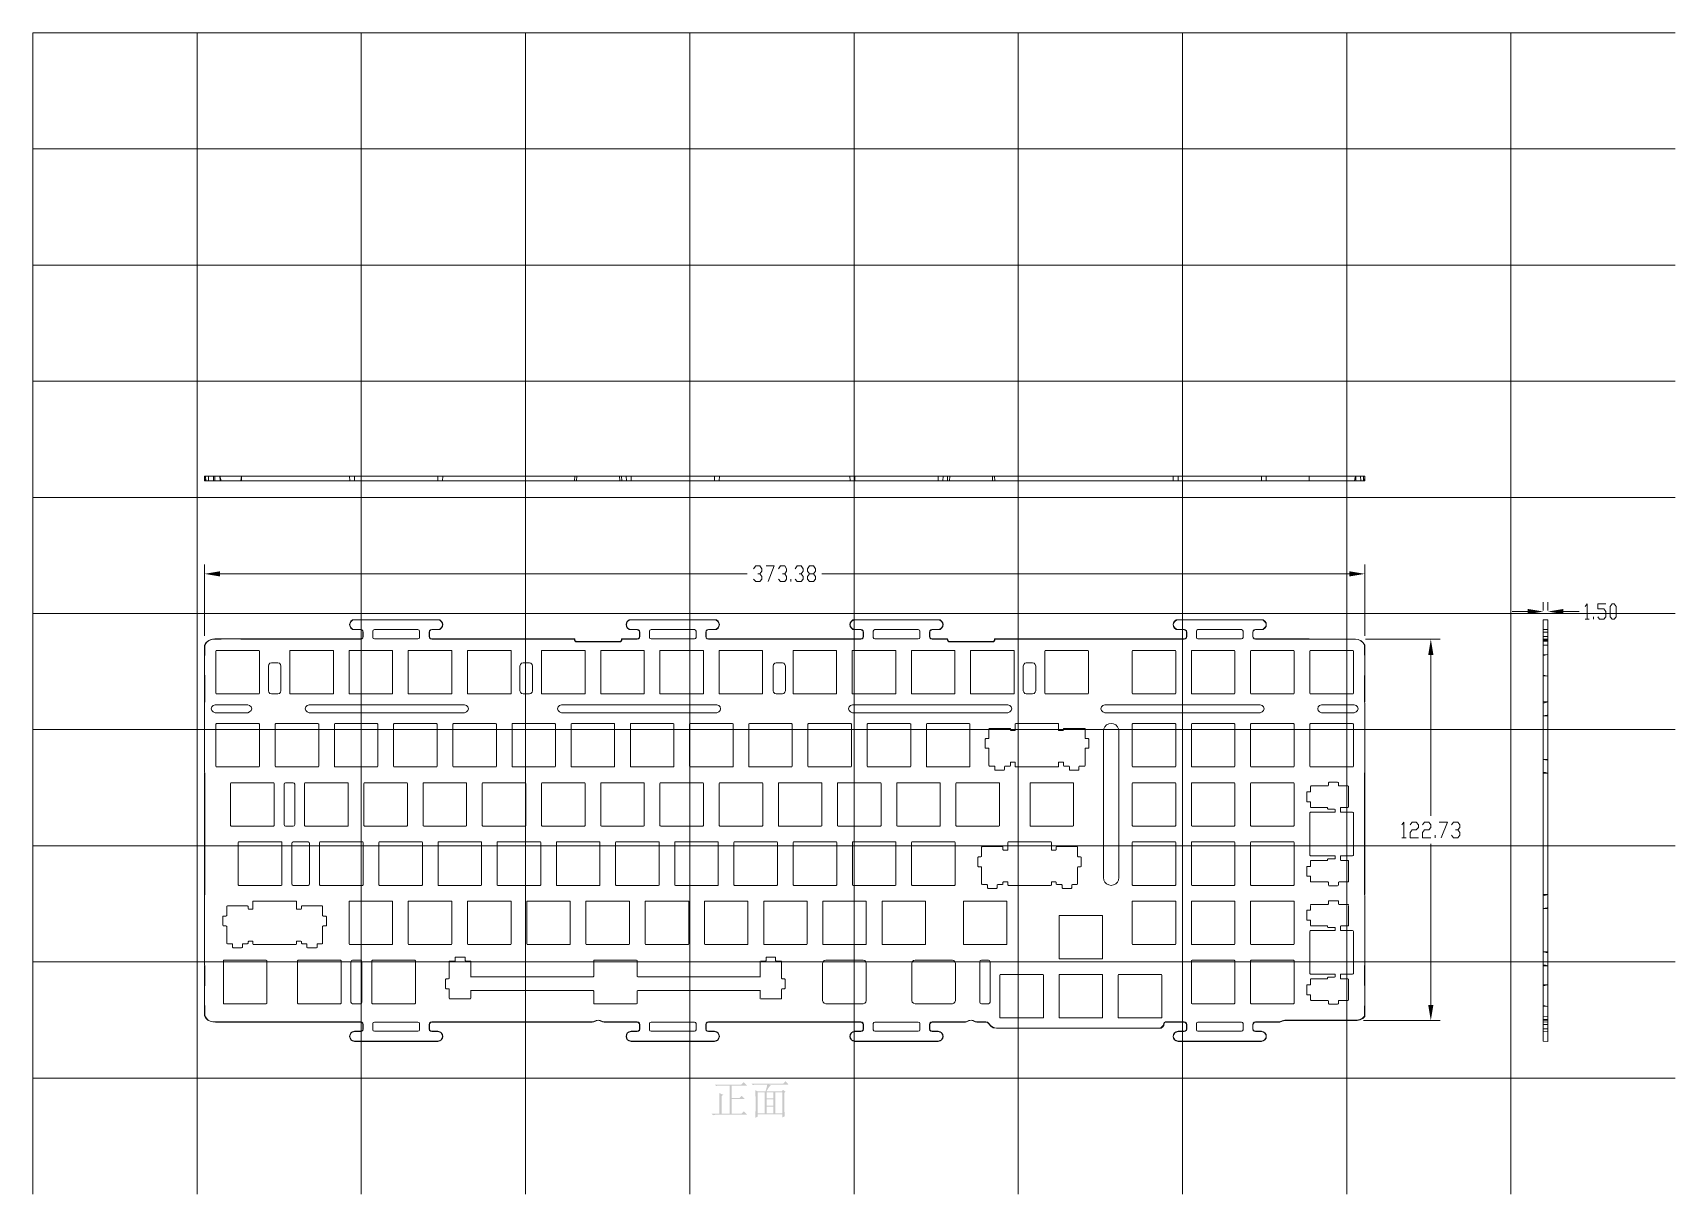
# Model space of a CAD drawing. Header units: millimetres. Extents: x 0 to 297, y 0 to 210.
import ezdxf

# ---------------------------------------------------------------- set-up
doc = ezdxf.new("R2010")
doc.units = ezdxf.units.MM
doc.layers.add('C00-00-00', color=7, linetype='Continuous')
doc.layers.add('C00-00-FF', color=5, linetype='Continuous', true_color=0x0000ff)
doc.layers.add('CBF-BF-BF', color=7, linetype='Continuous', true_color=0xbfbfbf)

msp = doc.modelspace()

# ---------------------------------------------------------------- hatches: boundary and pattern name
at = {"layer": 'C00-00-FF'}
h = msp.add_hatch(color=256, dxfattribs=at)
h.dxf.hatch_style = 2
h.paths.add_polyline_path([(31.030333, 112.167811), (33.824333, 111.702144), (33.824333, 112.633478)])
h = msp.add_hatch(color=256, dxfattribs=at)
h.dxf.hatch_style = 2
h.paths.add_polyline_path([(240.876667, 112.167811), (238.082667, 112.633478), (238.082667, 111.702144)])
h = msp.add_hatch(color=256, dxfattribs=at)
h.dxf.hatch_style = 2
h.paths.add_polyline_path([(273.134667, 105.352144), (270.340667, 105.817811), (270.340667, 104.886478)])
h = msp.add_hatch(color=256, dxfattribs=at)
h.dxf.hatch_style = 2
h.paths.add_polyline_path([(273.981333, 105.352144), (276.775333, 104.886478), (276.775333, 105.817811)])
h = msp.add_hatch(color=256, dxfattribs=at)
h.dxf.hatch_style = 2
h.paths.add_polyline_path([(252.814667, 100.356811), (252.349, 97.520478), (253.280333, 97.520478)])
h = msp.add_hatch(color=256, dxfattribs=at)
h.dxf.hatch_style = 2
h.paths.add_polyline_path([(252.814667, 31.395811), (253.280333, 34.189811), (252.349, 34.189811)])
h = msp.add_hatch(color=256, dxfattribs=at)
edge = h.paths.add_edge_path(flags=0)
edge.add_spline(control_points=[(124.168958, 17.614216), (124.168958, 17.747059), (124.159036, 17.975262), (124.140295, 18.298826), (124.140295, 18.298826), (124.853568, 17.956521), (124.853568, 17.956521), (124.853568, 17.956521), (124.568589, 17.756981), (124.568589, 17.756981), (124.568589, 17.756981), (124.568589, 14.533474), (124.568589, 14.533474), (124.568589, 14.533474), (125.994583, 14.533474), (125.994583, 14.533474), (125.994583, 14.533474), (125.994583, 19.639381), (125.994583, 19.639381), (125.994583, 19.639381), (124.254397, 19.639381), (124.254397, 19.639381), (124.007452, 19.639381), (123.779249, 19.610718), (123.569787, 19.553943), (123.569787, 19.553943), (123.313472, 19.810809), (123.313472, 19.810809), (123.313472, 19.810809), (128.13385, 19.810809), (128.13385, 19.810809), (128.13385, 19.810809), (128.562144, 20.238552), (128.562144, 20.238552), (128.562144, 20.238552), (129.160764, 19.639381), (129.160764, 19.639381), (129.160764, 19.639381), (126.394214, 19.639381), (126.394214, 19.639381), (126.394214, 19.639381), (126.394214, 17.386013), (126.394214, 17.386013), (126.394214, 17.386013), (127.791545, 17.386013), (127.791545, 17.386013), (127.791545, 17.386013), (128.191176, 17.785093), (128.191176, 17.785093), (128.191176, 17.785093), (128.761684, 17.214585), (128.761684, 17.214585), (128.761684, 17.214585), (126.394214, 17.214585), (126.394214, 17.214585), (126.394214, 17.214585), (126.394214, 14.533474), (126.394214, 14.533474), (126.394214, 14.533474), (128.13385, 14.533474), (128.13385, 14.533474), (128.13385, 14.533474), (128.590256, 14.989881), (128.590256, 14.989881), (128.590256, 14.989881), (129.21809, 14.362046), (129.21809, 14.362046), (129.21809, 14.362046), (123.712552, 14.362046), (123.712552, 14.362046), (123.465056, 14.362046), (123.236853, 14.333934), (123.027943, 14.276608), (123.027943, 14.276608), (122.771076, 14.533474), (122.771076, 14.533474), (122.771076, 14.533474), (124.168958, 14.533474), (124.168958, 14.533474), (124.168958, 14.533474), (124.168958, 17.614216), (124.168958, 17.614216)], knot_values=[0, 0, 0, 0, 1, 1, 1, 2, 2, 2, 3, 3, 3, 4, 4, 4, 5, 5, 5, 6, 6, 6, 7, 7, 7, 8, 8, 8, 9, 9, 9, 10, 10, 10, 11, 11, 11, 12, 12, 12, 13, 13, 13, 14, 14, 14, 15, 15, 15, 16, 16, 16, 17, 17, 17, 18, 18, 18, 19, 19, 19, 20, 20, 20, 21, 21, 21, 22, 22, 22, 23, 23, 23, 24, 24, 24, 25, 25, 25, 26, 26, 26, 27, 27, 27, 27], degree=3, periodic=1)
h = msp.add_hatch(color=256, dxfattribs=at)
edge = h.paths.add_edge_path(flags=0)
edge.add_spline(control_points=[(132.690967, 15.845367), (132.690967, 15.845367), (132.690967, 14.590249), (132.690967, 14.590249), (132.690967, 14.590249), (133.888758, 14.590249), (133.888758, 14.590249), (133.888758, 14.590249), (133.888758, 15.845367), (133.888758, 15.845367), (133.888758, 15.845367), (132.690967, 15.845367), (132.690967, 15.845367)], knot_values=[0, 0, 0, 0, 1, 1, 1, 2, 2, 2, 3, 3, 3, 4, 4, 4, 4], degree=3, periodic=1)
edge = h.paths.add_edge_path(flags=0)
edge.add_spline(control_points=[(132.490876, 18.583804), (132.643011, 19.021469), (132.747742, 19.430471), (132.805069, 19.810809), (132.805069, 19.810809), (130.979444, 19.810809), (130.979444, 19.810809), (130.693914, 19.810809), (130.446418, 19.782146), (130.237508, 19.72482), (130.237508, 19.72482), (129.980641, 19.981686), (129.980641, 19.981686), (129.980641, 19.981686), (135.68572, 19.981686), (135.68572, 19.981686), (135.68572, 19.981686), (136.142126, 20.409429), (136.142126, 20.409429), (136.142126, 20.409429), (136.655859, 19.810809), (136.655859, 19.810809), (136.655859, 19.810809), (133.090047, 19.810809), (133.090047, 19.810809), (133.090047, 19.810809), (133.51779, 19.582606), (133.51779, 19.582606), (133.51779, 19.582606), (133.232812, 19.496617), (133.232812, 19.496617), (133.004609, 19.173605), (132.814439, 18.869334), (132.662304, 18.583804), (132.662304, 18.583804), (135.457516, 18.583804), (135.457516, 18.583804), (135.457516, 18.583804), (135.657608, 18.869334), (135.657608, 18.869334), (135.657608, 18.869334), (136.114014, 18.527029), (136.114014, 18.527029), (136.114014, 18.527029), (135.913923, 18.327489), (135.913923, 18.327489), (135.913923, 16.615414), (135.923293, 15.18942), (135.942586, 14.048405), (135.942586, 14.048405), (135.514843, 13.848865), (135.514843, 13.848865), (135.514843, 13.848865), (135.514843, 14.419373), (135.514843, 14.419373), (135.514843, 14.419373), (131.093545, 14.419373), (131.093545, 14.419373), (131.093545, 14.419373), (131.093545, 14.019742), (131.093545, 14.019742), (131.093545, 14.019742), (130.665251, 13.820202), (130.665251, 13.820202), (130.683992, 14.48607), (130.693914, 15.336595), (130.693914, 16.37288), (130.693914, 17.409164), (130.683992, 18.222207), (130.665251, 18.812007), (130.665251, 18.812007), (131.093545, 18.583804), (131.093545, 18.583804), (131.093545, 18.583804), (132.490876, 18.583804), (132.490876, 18.583804)], knot_values=[0, 0, 0, 0, 1, 1, 1, 2, 2, 2, 3, 3, 3, 4, 4, 4, 5, 5, 5, 6, 6, 6, 7, 7, 7, 8, 8, 8, 9, 9, 9, 10, 10, 10, 11, 11, 11, 12, 12, 12, 13, 13, 13, 14, 14, 14, 15, 15, 15, 16, 16, 16, 17, 17, 17, 18, 18, 18, 19, 19, 19, 20, 20, 20, 21, 21, 21, 22, 22, 22, 23, 23, 23, 24, 24, 24, 25, 25, 25, 25], degree=3, periodic=1)
edge = h.paths.add_edge_path(flags=0)
edge.add_spline(control_points=[(131.093545, 18.412927), (131.093545, 18.412927), (131.093545, 14.590249), (131.093545, 14.590249), (131.093545, 14.590249), (132.319999, 14.590249), (132.319999, 14.590249), (132.319999, 14.590249), (132.319999, 18.412927), (132.319999, 18.412927), (132.319999, 18.412927), (131.093545, 18.412927), (131.093545, 18.412927)], knot_values=[0, 0, 0, 0, 1, 1, 1, 2, 2, 2, 3, 3, 3, 4, 4, 4, 4], degree=3, periodic=1)
edge = h.paths.add_edge_path(flags=0)
edge.add_spline(control_points=[(134.259726, 18.412927), (134.259726, 18.412927), (134.259726, 14.590249), (134.259726, 14.590249), (134.259726, 14.590249), (135.514843, 14.590249), (135.514843, 14.590249), (135.514843, 14.590249), (135.514843, 18.412927), (135.514843, 18.412927), (135.514843, 18.412927), (134.259726, 18.412927), (134.259726, 18.412927)], knot_values=[0, 0, 0, 0, 1, 1, 1, 2, 2, 2, 3, 3, 3, 4, 4, 4, 4], degree=3, periodic=1)
edge = h.paths.add_edge_path(flags=0)
edge.add_spline(control_points=[(132.690967, 18.412927), (132.690967, 18.412927), (132.690967, 17.328687), (132.690967, 17.328687), (132.690967, 17.328687), (133.888758, 17.328687), (133.888758, 17.328687), (133.888758, 17.328687), (133.888758, 18.412927), (133.888758, 18.412927), (133.888758, 18.412927), (132.690967, 18.412927), (132.690967, 18.412927)], knot_values=[0, 0, 0, 0, 1, 1, 1, 2, 2, 2, 3, 3, 3, 4, 4, 4, 4], degree=3, periodic=1)
edge = h.paths.add_edge_path(flags=0)
edge.add_spline(control_points=[(132.690967, 17.15781), (132.690967, 17.15781), (132.690967, 16.016795), (132.690967, 16.016795), (132.690967, 16.016795), (133.888758, 16.016795), (133.888758, 16.016795), (133.888758, 16.016795), (133.888758, 17.15781), (133.888758, 17.15781), (133.888758, 17.15781), (132.690967, 17.15781), (132.690967, 17.15781)], knot_values=[0, 0, 0, 0, 1, 1, 1, 2, 2, 2, 3, 3, 3, 4, 4, 4, 4], degree=3, periodic=1)

# ---------------------------------------------------------------- linework, layer by layer
at = {"layer": 'C00-00-00', "lineweight": 0}
for points in [[(239.141, 129.609144), (239.014, 129.016478), (238.971667, 128.974144)], [(58.166, 103.870478), (57.827333, 103.828144), (57.531, 103.616478), (57.361667, 103.320144), (57.277, 102.981478), (57.361667, 102.642811), (57.531, 102.346478), (57.827333, 102.134811), (58.166, 102.092478)], [(58.166, 103.828144), (57.827333, 103.785811), (57.573333, 103.574144), (57.361667, 103.320144), (57.319333, 102.981478), (57.361667, 102.642811), (57.573333, 102.388811), (57.827333, 102.177144), (58.166, 102.134811)], [(59.732333, 101.626811), (59.647667, 101.880811), (59.478333, 102.050144), (59.224333, 102.134811)], [(59.69, 101.626811), (59.647667, 101.838478), (59.478333, 102.007811), (59.224333, 102.092478)], [(61.764333, 102.092478), (61.552667, 102.007811), (61.468, 101.796144)], [(69.934667, 101.796144), (69.85, 102.007811), (69.638333, 102.092478)], [(72.178333, 102.134811), (71.924333, 102.050144), (71.755, 101.880811), (71.670333, 101.626811)], [(72.178333, 102.092478), (71.924333, 102.007811), (71.797333, 101.838478), (71.712667, 101.626811)], [(73.236667, 102.092478), (73.575333, 102.134811), (73.871667, 102.346478), (74.083333, 102.642811), (74.125667, 102.981478), (74.083333, 103.320144), (73.871667, 103.616478), (73.575333, 103.828144), (73.236667, 103.870478)], [(73.236667, 102.134811), (73.575333, 102.177144), (73.829333, 102.388811), (74.041, 102.642811), (74.083333, 102.981478), (74.041, 103.320144), (73.829333, 103.574144), (73.575333, 103.785811), (73.236667, 103.828144)], [(108.204, 103.870478), (107.865333, 103.828144), (107.569, 103.616478), (107.357333, 103.320144), (107.272667, 102.981478), (107.357333, 102.642811), (107.569, 102.346478), (107.865333, 102.134811), (108.204, 102.092478)], [(108.204, 103.828144), (107.865333, 103.785811), (107.569, 103.574144), (107.399667, 103.320144), (107.357333, 102.981478), (107.399667, 102.642811), (107.569, 102.388811), (107.865333, 102.177144), (108.204, 102.134811)], [(109.770333, 101.626811), (109.685667, 101.880811), (109.516333, 102.050144), (109.262333, 102.134811)], [(109.728, 101.626811), (109.643333, 101.838478), (109.474, 102.007811), (109.262333, 102.092478)], [(111.802333, 102.092478), (111.590667, 102.007811), (111.506, 101.796144)], [(119.930333, 101.796144), (119.845667, 102.007811), (119.676333, 102.092478)], [(122.174, 102.134811), (121.92, 102.050144), (121.750667, 101.880811), (121.708333, 101.626811)], [(122.174, 102.092478), (121.962333, 102.007811), (121.793, 101.838478), (121.750667, 101.626811)], [(123.274667, 102.092478), (123.613333, 102.134811), (123.909667, 102.346478), (124.079, 102.642811), (124.163667, 102.981478), (124.079, 103.320144), (123.909667, 103.616478), (123.613333, 103.828144), (123.274667, 103.870478)], [(123.274667, 102.134811), (123.571, 102.177144), (123.867333, 102.388811), (124.036667, 102.642811), (124.121333, 102.981478), (124.036667, 103.320144), (123.867333, 103.574144), (123.571, 103.785811), (123.274667, 103.828144)], [(148.674667, 103.870478), (148.293667, 103.828144), (148.039667, 103.616478), (147.828, 103.320144), (147.743333, 102.981478), (147.828, 102.642811), (148.039667, 102.346478), (148.293667, 102.134811), (148.674667, 102.092478)], [(148.674667, 103.828144), (148.336, 103.785811), (148.039667, 103.574144), (147.870333, 103.320144), (147.785667, 102.981478), (147.870333, 102.642811), (148.039667, 102.388811), (148.336, 102.177144), (148.674667, 102.134811)], [(150.241, 101.626811), (150.156333, 101.880811), (149.987, 102.050144), (149.733, 102.134811)], [(150.156333, 101.626811), (150.114, 101.838478), (149.944667, 102.007811), (149.733, 102.092478)], [(152.273, 102.092478), (152.061333, 102.007811), (151.976667, 101.796144)], [(160.401, 101.796144), (160.316333, 102.007811), (160.104667, 102.092478)], [(162.644667, 102.134811), (162.390667, 102.050144), (162.221333, 101.880811), (162.179, 101.626811)], [(162.644667, 102.092478), (162.433, 102.007811), (162.263667, 101.838478), (162.221333, 101.626811)], [(163.703, 102.092478), (164.084, 102.134811), (164.338, 102.346478), (164.549667, 102.642811), (164.634333, 102.981478), (164.549667, 103.320144), (164.338, 103.616478), (164.084, 103.828144), (163.703, 103.870478)], [(163.703, 102.134811), (164.041667, 102.177144), (164.338, 102.388811), (164.507333, 102.642811), (164.592, 102.981478), (164.507333, 103.320144), (164.338, 103.574144), (164.041667, 103.785811), (163.703, 103.828144)], [(207.094667, 103.870478), (206.756, 103.828144), (206.459667, 103.616478), (206.290333, 103.320144), (206.205667, 102.981478), (206.290333, 102.642811), (206.459667, 102.346478), (206.756, 102.134811), (207.094667, 102.092478)], [(207.094667, 103.828144), (206.798333, 103.785811), (206.502, 103.574144), (206.332667, 103.320144), (206.248, 102.981478), (206.332667, 102.642811), (206.502, 102.388811), (206.798333, 102.177144), (207.094667, 102.134811)], [(208.661, 101.626811), (208.618667, 101.880811), (208.407, 102.050144), (208.195333, 102.134811)], [(208.618667, 101.626811), (208.576333, 101.838478), (208.407, 102.007811), (208.195333, 102.092478)], [(210.693, 102.092478), (210.523667, 102.007811), (210.439, 101.796144)], [(218.863333, 101.796144), (218.778667, 102.007811), (218.567, 102.092478)], [(221.107, 102.134811), (220.853, 102.050144), (220.683667, 101.880811), (220.599, 101.626811)], [(221.107, 102.092478), (220.895333, 102.007811), (220.726, 101.838478), (220.641333, 101.626811)], [(222.165333, 102.092478), (222.504, 102.134811), (222.800333, 102.346478), (223.012, 102.642811), (223.054333, 102.981478), (223.012, 103.320144), (222.800333, 103.616478), (222.504, 103.828144), (222.165333, 103.870478)], [(222.165333, 102.134811), (222.504, 102.177144), (222.758, 102.388811), (222.969667, 102.642811), (223.012, 102.981478), (222.969667, 103.320144), (222.758, 103.574144), (222.504, 103.785811), (222.165333, 103.828144)], [(32.935333, 100.399144), (32.469667, 100.356811), (32.046333, 100.229811), (31.623, 100.018144), (31.284333, 99.679478), (31.030333, 99.256144)], [(32.935333, 100.356811), (32.385, 100.314478), (31.834667, 100.102811), (31.411333, 99.764144), (31.072667, 99.256144)], [(33.231667, 98.324811), (33.147, 98.282478), (33.104667, 98.197811)], [(33.866667, 100.356811), (33.951333, 100.356811), (33.993667, 100.356811), (34.036, 100.399144)], [(37.592, 100.399144), (37.634333, 100.356811), (37.676667, 100.356811), (37.719, 100.356811)], [(40.978667, 98.197811), (40.936333, 98.282478), (40.851667, 98.324811)], [(59.224333, 100.356811), (59.478333, 100.399144), (59.647667, 100.610811), (59.732333, 100.822478)], [(59.224333, 100.399144), (59.478333, 100.441478), (59.647667, 100.610811), (59.69, 100.822478)], [(61.468, 100.653144), (61.552667, 100.483811), (61.764333, 100.399144)], [(69.638333, 100.399144), (69.85, 100.483811), (69.934667, 100.653144)], [(71.670333, 100.822478), (71.755, 100.610811), (71.924333, 100.399144), (72.178333, 100.356811)], [(71.712667, 100.822478), (71.797333, 100.610811), (71.924333, 100.441478), (72.178333, 100.399144)], [(97.959333, 100.229811), (97.959333, 100.145144), (98.001667, 100.102811), (98.044, 100.018144), (98.086333, 99.975811), (98.128667, 99.933478), (98.171, 99.891144), (98.255667, 99.891144), (98.340333, 99.891144)], [(98.001667, 100.272144), (98.001667, 100.229811), (98.044, 100.145144), (98.086333, 100.060478), (98.128667, 100.018144), (98.171, 99.975811), (98.255667, 99.933478), (98.298, 99.933478), (98.382667, 99.933478)], [(106.087333, 99.933478), (106.172, 99.933478), (106.214333, 99.933478), (106.299, 99.975811), (106.341333, 100.018144), (106.383667, 100.060478), (106.426, 100.145144), (106.468333, 100.229811), (106.468333, 100.272144)], [(106.129667, 99.891144), (106.214333, 99.891144), (106.299, 99.891144), (106.341333, 99.933478), (106.383667, 99.975811), (106.426, 100.018144), (106.468333, 100.102811), (106.510667, 100.145144), (106.510667, 100.229811)], [(109.262333, 100.356811), (109.516333, 100.399144), (109.685667, 100.610811), (109.770333, 100.822478)], [(109.262333, 100.399144), (109.474, 100.441478), (109.643333, 100.610811), (109.728, 100.822478)], [(111.506, 100.653144), (111.590667, 100.483811), (111.802333, 100.399144)], [(119.676333, 100.399144), (119.845667, 100.483811), (119.930333, 100.653144)], [(121.708333, 100.822478), (121.750667, 100.610811), (121.92, 100.399144), (122.174, 100.356811)], [(121.750667, 100.822478), (121.793, 100.610811), (121.962333, 100.441478), (122.174, 100.399144)], [(149.733, 100.356811), (149.987, 100.399144), (150.156333, 100.610811), (150.241, 100.822478)], [(149.733, 100.399144), (149.944667, 100.441478), (150.114, 100.610811), (150.156333, 100.822478)], [(151.976667, 100.653144), (152.061333, 100.483811), (152.273, 100.399144)], [(160.104667, 100.399144), (160.316333, 100.483811), (160.401, 100.653144)], [(162.179, 100.822478), (162.221333, 100.610811), (162.390667, 100.399144), (162.644667, 100.356811)], [(162.221333, 100.822478), (162.263667, 100.610811), (162.433, 100.441478), (162.644667, 100.399144)], [(165.396333, 100.229811), (165.438667, 100.145144), (165.438667, 100.102811), (165.481, 100.018144), (165.523333, 99.975811), (165.565667, 99.933478), (165.650333, 99.891144), (165.692667, 99.891144), (165.777333, 99.891144)], [(165.438667, 100.272144), (165.481, 100.229811), (165.481, 100.145144), (165.523333, 100.060478), (165.565667, 100.018144), (165.608, 99.975811), (165.692667, 99.933478), (165.735, 99.933478), (165.819667, 99.933478)], [(173.524333, 99.933478), (173.609, 99.933478), (173.693667, 99.933478), (173.736, 99.975811), (173.778333, 100.018144), (173.820667, 100.060478), (173.863, 100.145144), (173.905333, 100.229811), (173.905333, 100.272144)], [(173.566667, 99.891144), (173.651333, 99.891144), (173.736, 99.891144), (173.778333, 99.933478), (173.820667, 99.975811), (173.905333, 100.018144), (173.905333, 100.102811), (173.947667, 100.145144), (173.947667, 100.229811)], [(183.134, 98.324811), (183.049333, 98.282478), (183.007, 98.197811)], [(190.881, 98.197811), (190.838667, 98.282478), (190.754, 98.324811)], [(198.924333, 98.324811), (198.839667, 98.282478), (198.797333, 98.197811)], [(206.671333, 98.197811), (206.629, 98.282478), (206.586667, 98.324811)], [(208.195333, 100.356811), (208.407, 100.399144), (208.618667, 100.610811), (208.661, 100.822478)], [(208.195333, 100.399144), (208.407, 100.441478), (208.576333, 100.610811), (208.618667, 100.822478)], [(209.634667, 98.324811), (209.55, 98.282478), (209.507667, 98.197811)], [(210.439, 100.653144), (210.523667, 100.483811), (210.693, 100.399144)], [(217.381667, 98.197811), (217.339333, 98.282478), (217.297, 98.324811)], [(218.567, 100.399144), (218.778667, 100.483811), (218.863333, 100.653144)], [(220.345, 98.324811), (220.260333, 98.282478), (220.218, 98.197811)], [(220.599, 100.822478), (220.683667, 100.610811), (220.853, 100.399144), (221.107, 100.356811)], [(220.641333, 100.822478), (220.726, 100.610811), (220.895333, 100.441478), (221.107, 100.399144)], [(228.092, 98.197811), (228.049667, 98.282478), (227.965, 98.324811)], [(231.055333, 98.324811), (230.970667, 98.282478), (230.928333, 98.197811)], [(238.802333, 98.197811), (238.76, 98.282478), (238.675333, 98.324811)], [(240.876667, 99.256144), (240.580333, 99.721811), (240.199333, 100.060478), (239.691333, 100.272144), (239.183333, 100.356811)], [(240.834333, 99.256144), (240.580333, 99.721811), (240.157, 100.060478), (239.691333, 100.272144), (239.183333, 100.356811)], [(31.030333, 97.393478), (31.072667, 97.435811), (31.072667, 97.478144), (31.072667, 97.520478)], [(43.18, 96.081144), (42.883667, 95.996478), (42.672, 95.784811), (42.629667, 95.488478)], [(44.873333, 95.488478), (44.788667, 95.784811), (44.577, 95.996478), (44.280667, 96.081144)], [(88.688333, 96.081144), (88.392, 95.996478), (88.180333, 95.784811), (88.095667, 95.488478)], [(90.339333, 95.488478), (90.297, 95.784811), (90.085333, 95.996478), (89.789, 96.081144)], [(134.408333, 96.081144), (134.154333, 95.996478), (133.942667, 95.784811), (133.858, 95.488478)], [(136.101667, 95.488478), (136.017, 95.784811), (135.805333, 95.996478), (135.551333, 96.081144)], [(179.662667, 96.081144), (179.408667, 95.996478), (179.197, 95.784811), (179.112333, 95.488478)], [(181.356, 95.488478), (181.271333, 95.784811), (181.059667, 95.996478), (180.805667, 96.081144)], [(240.834333, 97.520478), (240.834333, 97.478144), (240.876667, 97.435811), (240.876667, 97.393478)], [(31.072667, 93.710478), (31.072667, 93.752811), (31.072667, 93.795144), (31.030333, 93.837478)], [(240.876667, 93.837478), (240.876667, 93.795144), (240.834333, 93.752811), (240.834333, 93.710478)], [(33.104667, 90.577811), (33.147, 90.493144), (33.231667, 90.450811)], [(40.851667, 90.450811), (40.936333, 90.493144), (40.978667, 90.577811)], [(42.629667, 91.001144), (42.672, 90.747144), (42.883667, 90.535478), (43.18, 90.450811)], [(44.280667, 90.450811), (44.577, 90.535478), (44.788667, 90.747144), (44.873333, 91.001144)], [(88.095667, 91.001144), (88.180333, 90.747144), (88.392, 90.535478), (88.688333, 90.450811)], [(89.789, 90.450811), (90.085333, 90.535478), (90.297, 90.747144), (90.339333, 91.001144)], [(133.858, 91.001144), (133.942667, 90.747144), (134.154333, 90.535478), (134.408333, 90.450811)], [(135.551333, 90.450811), (135.805333, 90.535478), (136.017, 90.747144), (136.101667, 91.001144)], [(179.112333, 91.001144), (179.197, 90.747144), (179.408667, 90.535478), (179.662667, 90.450811)], [(180.805667, 90.450811), (181.059667, 90.535478), (181.271333, 90.747144), (181.356, 91.001144)], [(183.007, 90.577811), (183.049333, 90.493144), (183.134, 90.450811)], [(190.754, 90.450811), (190.838667, 90.493144), (190.881, 90.577811)], [(198.797333, 90.577811), (198.839667, 90.493144), (198.924333, 90.450811)], [(206.586667, 90.450811), (206.629, 90.493144), (206.671333, 90.577811)], [(209.507667, 90.577811), (209.55, 90.493144), (209.634667, 90.450811)], [(217.297, 90.450811), (217.339333, 90.493144), (217.381667, 90.577811)], [(220.218, 90.577811), (220.260333, 90.493144), (220.345, 90.450811)], [(227.965, 90.450811), (228.049667, 90.493144), (228.092, 90.577811)], [(230.928333, 90.577811), (230.970667, 90.493144), (231.055333, 90.450811)], [(238.675333, 90.450811), (238.76, 90.493144), (238.802333, 90.577811)], [(31.030333, 88.799811), (31.072667, 89.011478)], [(32.977667, 88.503478), (32.596667, 88.376478), (32.342667, 88.122478), (32.258, 87.783811), (32.342667, 87.445144), (32.596667, 87.191144), (32.977667, 87.064144)], [(38.862, 87.064144), (39.200667, 87.191144), (39.454667, 87.445144), (39.581667, 87.783811), (39.454667, 88.122478), (39.200667, 88.376478), (38.862, 88.503478)], [(49.953333, 88.503478), (49.614667, 88.376478), (49.360667, 88.122478), (49.276, 87.783811), (49.360667, 87.445144), (49.614667, 87.191144), (49.953333, 87.064144)], [(78.062667, 87.064144), (78.401333, 87.191144), (78.655333, 87.445144), (78.782333, 87.783811), (78.655333, 88.122478), (78.401333, 88.376478), (78.062667, 88.503478)], [(95.588667, 88.503478), (95.25, 88.376478), (94.996, 88.122478), (94.869, 87.783811), (94.996, 87.445144), (95.25, 87.191144), (95.588667, 87.064144)], [(123.698, 87.064144), (124.036667, 87.191144), (124.290667, 87.445144), (124.375333, 87.783811), (124.290667, 88.122478), (124.036667, 88.376478), (123.698, 88.503478)], [(148.209, 88.503478), (147.870333, 88.376478), (147.616333, 88.122478), (147.531667, 87.783811), (147.616333, 87.445144), (147.870333, 87.191144), (148.209, 87.064144)], [(176.318333, 87.064144), (176.657, 87.191144), (176.911, 87.445144), (177.038, 87.783811), (176.911, 88.122478), (176.657, 88.376478), (176.318333, 88.503478)], [(193.844333, 88.503478), (193.505667, 88.376478), (193.251667, 88.122478), (193.167, 87.783811), (193.251667, 87.445144), (193.505667, 87.191144), (193.844333, 87.064144)], [(221.953667, 87.064144), (222.292333, 87.191144), (222.546333, 87.445144), (222.673333, 87.783811), (222.546333, 88.122478), (222.292333, 88.376478), (221.953667, 88.503478)], [(233.045, 88.503478), (232.706333, 88.376478), (232.452333, 88.122478), (232.367667, 87.783811), (232.452333, 87.445144), (232.706333, 87.191144), (233.045, 87.064144)], [(238.971667, 87.064144), (239.310333, 87.191144), (239.564333, 87.445144), (239.649, 87.783811), (239.564333, 88.122478), (239.310333, 88.376478), (238.971667, 88.503478)], [(240.834333, 89.011478), (240.876667, 88.799811)], [(33.231667, 85.116811), (33.147, 85.074478), (33.104667, 84.989811)], [(40.978667, 84.989811), (40.936333, 85.074478), (40.851667, 85.116811)], [(43.942, 85.116811), (43.857333, 85.074478), (43.815, 84.989811)], [(51.689, 84.989811), (51.646667, 85.074478), (51.562, 85.116811)], [(54.652333, 85.116811), (54.567667, 85.074478), (54.525333, 84.989811)], [(62.399333, 84.989811), (62.357, 85.074478), (62.272333, 85.116811)], [(65.362667, 85.116811), (65.278, 85.074478), (65.235667, 84.989811)], [(73.109667, 84.989811), (73.067333, 85.074478), (72.982667, 85.116811)], [(76.030667, 85.116811), (75.988333, 85.074478), (75.946, 84.989811)], [(83.82, 84.989811), (83.777667, 85.074478), (83.693, 85.116811)], [(86.741, 85.116811), (86.656333, 85.074478), (86.656333, 84.989811)], [(94.530333, 84.989811), (94.488, 85.074478), (94.403333, 85.116811)], [(97.451333, 85.116811), (97.366667, 85.074478), (97.366667, 84.989811)], [(105.198333, 84.989811), (105.198333, 85.074478), (105.113667, 85.116811)], [(108.161667, 85.116811), (108.077, 85.074478), (108.077, 84.989811)], [(115.908667, 84.989811), (115.908667, 85.074478), (115.824, 85.116811)], [(118.872, 85.116811), (118.787333, 85.074478), (118.745, 84.989811)], [(126.619, 84.989811), (126.619, 85.074478), (126.534333, 85.116811)], [(129.582333, 85.116811), (129.497667, 85.074478), (129.455333, 84.989811)], [(137.329333, 84.989811), (137.287, 85.074478), (137.244667, 85.116811)], [(140.292667, 85.116811), (140.208, 85.074478), (140.165667, 84.989811)], [(148.039667, 84.989811), (147.997333, 85.074478), (147.912667, 85.116811)], [(151.003, 85.116811), (150.918333, 85.074478), (150.876, 84.989811)], [(158.75, 84.989811), (158.707667, 85.074478), (158.623, 85.116811)], [(161.713333, 85.116811), (161.628667, 85.074478), (161.586333, 84.989811)], [(169.460333, 84.989811), (169.418, 85.074478), (169.333333, 85.116811)], [(173.058667, 84.227811), (172.974, 84.227811), (172.974, 84.143144)], [(176.784, 84.143144), (176.741667, 84.227811), (176.657, 84.227811)], [(176.784, 83.973811), (176.826333, 83.889144), (176.911, 83.846811)], [(177.757667, 85.116811), (177.673, 85.074478), (177.673, 84.989811)], [(185.504667, 84.989811), (185.504667, 85.074478), (185.42, 85.116811)], [(186.266667, 83.846811), (186.351333, 83.889144), (186.393667, 83.973811)], [(186.520667, 84.227811), (186.436, 84.227811), (186.393667, 84.143144)], [(190.288333, 84.143144), (190.246, 84.227811), (190.161333, 84.227811)], [(196.384333, 83.719811), (196.342, 84.143144), (196.130333, 84.524144), (195.834, 84.862811), (195.410667, 85.032144), (194.987333, 85.116811), (194.564, 85.032144), (194.183, 84.862811), (193.844333, 84.524144), (193.675, 84.143144), (193.590333, 83.719811)], [(198.924333, 85.116811), (198.839667, 85.074478), (198.797333, 84.989811)], [(206.671333, 84.989811), (206.629, 85.074478), (206.586667, 85.116811)], [(209.634667, 85.116811), (209.55, 85.074478), (209.507667, 84.989811)], [(217.381667, 84.989811), (217.339333, 85.074478), (217.297, 85.116811)], [(220.345, 85.116811), (220.260333, 85.074478), (220.218, 84.989811)], [(228.092, 84.989811), (228.049667, 85.074478), (227.965, 85.116811)], [(231.055333, 85.116811), (230.970667, 85.074478), (230.928333, 84.989811)], [(238.802333, 84.989811), (238.76, 85.074478), (238.675333, 85.116811)], [(172.339, 82.407478), (172.254333, 82.365144), (172.212, 82.280478)], [(172.212, 80.714144), (172.254333, 80.671811), (172.339, 80.629478)], [(172.804667, 82.407478), (172.889333, 82.449811), (172.889333, 82.534478)], [(172.889333, 80.502478), (172.889333, 80.587144), (172.804667, 80.629478)], [(190.288333, 82.534478), (190.288333, 82.449811), (190.373, 82.407478)], [(190.373, 80.629478), (190.288333, 80.587144), (190.288333, 80.502478)], [(190.965667, 82.280478), (190.923333, 82.365144), (190.838667, 82.407478)], [(190.838667, 80.629478), (190.923333, 80.671811), (190.965667, 80.714144)], [(33.104667, 77.369811), (33.147, 77.285144), (33.231667, 77.242811)], [(40.851667, 77.242811), (40.936333, 77.285144), (40.978667, 77.369811)], [(43.815, 77.369811), (43.857333, 77.285144), (43.942, 77.242811)], [(51.562, 77.242811), (51.646667, 77.285144), (51.689, 77.369811)], [(54.525333, 77.369811), (54.567667, 77.285144), (54.652333, 77.242811)], [(62.272333, 77.242811), (62.357, 77.285144), (62.399333, 77.369811)], [(65.235667, 77.369811), (65.278, 77.285144), (65.362667, 77.242811)], [(72.982667, 77.242811), (73.067333, 77.285144), (73.109667, 77.369811)], [(75.946, 77.369811), (75.988333, 77.285144), (76.030667, 77.242811)], [(83.693, 77.242811), (83.777667, 77.285144), (83.82, 77.369811)], [(86.656333, 77.369811), (86.656333, 77.285144), (86.741, 77.242811)], [(94.403333, 77.242811), (94.488, 77.285144), (94.530333, 77.369811)], [(97.366667, 77.369811), (97.366667, 77.285144), (97.451333, 77.242811)], [(105.113667, 77.242811), (105.198333, 77.285144), (105.198333, 77.369811)], [(108.077, 77.369811), (108.077, 77.285144), (108.161667, 77.242811)], [(115.824, 77.242811), (115.908667, 77.285144), (115.908667, 77.369811)], [(118.745, 77.369811), (118.787333, 77.285144), (118.872, 77.242811)], [(126.534333, 77.242811), (126.619, 77.285144), (126.619, 77.369811)], [(129.455333, 77.369811), (129.497667, 77.285144), (129.582333, 77.242811)], [(137.244667, 77.242811), (137.287, 77.285144), (137.329333, 77.369811)], [(140.165667, 77.369811), (140.208, 77.285144), (140.292667, 77.242811)], [(147.912667, 77.242811), (147.997333, 77.285144), (148.039667, 77.369811)], [(150.876, 77.369811), (150.918333, 77.285144), (151.003, 77.242811)], [(158.623, 77.242811), (158.707667, 77.285144), (158.75, 77.369811)], [(161.586333, 77.369811), (161.628667, 77.285144), (161.713333, 77.242811)], [(169.333333, 77.242811), (169.418, 77.285144), (169.460333, 77.369811)], [(172.974, 77.496811), (172.974, 77.412144), (173.058667, 77.369811)], [(173.99, 77.285144), (173.947667, 77.369811), (173.863, 77.369811)], [(175.810333, 77.369811), (175.768, 77.369811), (175.725667, 77.285144)], [(176.657, 77.369811), (176.741667, 77.412144), (176.784, 77.496811)], [(176.911, 78.131811), (176.826333, 78.131811), (176.784, 78.047144)], [(177.673, 77.369811), (177.673, 77.285144), (177.757667, 77.242811)], [(185.42, 77.242811), (185.504667, 77.285144), (185.504667, 77.369811)], [(186.393667, 78.047144), (186.351333, 78.131811), (186.266667, 78.131811)], [(186.393667, 77.496811), (186.436, 77.412144), (186.520667, 77.369811)], [(187.452, 77.285144), (187.409667, 77.369811), (187.367333, 77.369811)], [(189.314667, 77.369811), (189.23, 77.369811), (189.187667, 77.285144)], [(190.161333, 77.369811), (190.246, 77.412144), (190.288333, 77.496811)], [(198.797333, 77.369811), (198.839667, 77.285144), (198.924333, 77.242811)], [(206.586667, 77.242811), (206.629, 77.285144), (206.671333, 77.369811)], [(209.507667, 77.369811), (209.55, 77.285144), (209.634667, 77.242811)], [(217.297, 77.242811), (217.339333, 77.285144), (217.381667, 77.369811)], [(220.218, 77.369811), (220.260333, 77.285144), (220.345, 77.242811)], [(227.965, 77.242811), (228.049667, 77.285144), (228.092, 77.369811)], [(230.928333, 77.369811), (230.970667, 77.285144), (231.055333, 77.242811)], [(238.675333, 77.242811), (238.76, 77.285144), (238.802333, 77.369811)], [(31.072667, 76.099811), (31.030333, 76.311478)], [(35.856333, 74.406478), (35.814, 74.364144), (35.771667, 74.279478)], [(43.645667, 74.279478), (43.603333, 74.364144), (43.518667, 74.406478)], [(45.72, 74.406478), (45.508333, 74.321811), (45.423667, 74.110144)], [(47.371, 74.110144), (47.286333, 74.321811), (47.074667, 74.406478)], [(49.276, 74.406478), (49.191333, 74.364144), (49.149, 74.279478)], [(57.023, 74.279478), (57.023, 74.364144), (56.938333, 74.406478)], [(59.986333, 74.406478), (59.901667, 74.364144), (59.859333, 74.279478)], [(67.733333, 74.279478), (67.691, 74.364144), (67.648667, 74.406478)], [(70.696667, 74.406478), (70.612, 74.364144), (70.569667, 74.279478)], [(78.443667, 74.279478), (78.401333, 74.364144), (78.316667, 74.406478)], [(81.407, 74.406478), (81.322333, 74.364144), (81.28, 74.279478)], [(89.154, 74.279478), (89.111667, 74.364144), (89.027, 74.406478)], [(92.117333, 74.406478), (92.032667, 74.364144), (91.990333, 74.279478)], [(99.864333, 74.279478), (99.822, 74.364144), (99.737333, 74.406478)], [(102.827667, 74.406478), (102.743, 74.364144), (102.700667, 74.279478)], [(110.574667, 74.279478), (110.532333, 74.364144), (110.447667, 74.406478)], [(113.538, 74.406478), (113.453333, 74.364144), (113.411, 74.279478)], [(121.285, 74.279478), (121.242667, 74.364144), (121.158, 74.406478)], [(124.206, 74.406478), (124.163667, 74.364144), (124.121333, 74.279478)], [(131.995333, 74.279478), (131.953, 74.364144), (131.868333, 74.406478)], [(134.916333, 74.406478), (134.874, 74.364144), (134.831667, 74.279478)], [(142.705667, 74.279478), (142.663333, 74.364144), (142.578667, 74.406478)], [(145.626667, 74.406478), (145.542, 74.364144), (145.542, 74.279478)], [(153.416, 74.279478), (153.373667, 74.364144), (153.289, 74.406478)], [(156.337, 74.406478), (156.252333, 74.364144), (156.252333, 74.279478)], [(164.084, 74.279478), (164.084, 74.364144), (163.999333, 74.406478)], [(167.047333, 74.406478), (166.962667, 74.364144), (166.920333, 74.279478)], [(173.99, 76.777144), (173.99, 76.692478), (174.074667, 76.692478)], [(174.794333, 74.279478), (174.794333, 74.364144), (174.709667, 74.406478)], [(175.598667, 76.692478), (175.683333, 76.692478), (175.725667, 76.777144)], [(180.424667, 74.406478), (180.34, 74.364144), (180.34, 74.279478)], [(187.452, 76.777144), (187.494333, 76.692478), (187.579, 76.692478)], [(188.171667, 74.279478), (188.171667, 74.364144), (188.087, 74.406478)], [(189.103, 76.692478), (189.187667, 76.692478), (189.187667, 76.777144)], [(198.924333, 74.406478), (198.839667, 74.364144), (198.797333, 74.279478)], [(206.671333, 74.279478), (206.629, 74.364144), (206.586667, 74.406478)], [(209.634667, 74.406478), (209.55, 74.364144), (209.507667, 74.279478)], [(217.381667, 74.279478), (217.339333, 74.364144), (217.297, 74.406478)], [(220.345, 74.406478), (220.260333, 74.364144), (220.218, 74.279478)], [(228.092, 74.279478), (228.049667, 74.364144), (227.965, 74.406478)], [(234.399667, 74.491144), (234.357333, 74.448811), (234.315, 74.364144)], [(236.093, 74.364144), (236.050667, 74.448811), (235.966, 74.491144)], [(240.876667, 76.311478), (240.834333, 76.099811)], [(273.981333, 76.099811), (273.558, 76.226811), (273.134667, 76.311478)], [(230.462667, 72.755478), (230.378, 72.713144), (230.378, 72.628478)], [(230.970667, 72.755478), (231.055333, 72.755478), (231.055333, 72.840144)], [(231.182333, 73.813811), (231.097667, 73.771478), (231.055333, 73.686811)], [(234.188, 73.813811), (234.272667, 73.856144), (234.315, 73.940811)], [(236.093, 73.940811), (236.135333, 73.856144), (236.22, 73.813811)], [(237.913333, 73.686811), (237.913333, 73.771478), (237.828667, 73.813811)], [(230.378, 71.062144), (230.378, 70.977478), (230.462667, 70.935144)], [(231.055333, 69.072478), (230.970667, 69.030144), (230.928333, 68.945478)], [(231.055333, 70.850478), (231.055333, 70.892811), (230.970667, 70.935144)], [(234.145667, 69.834478), (234.145667, 69.919144), (234.061, 69.919144)], [(234.145667, 69.749811), (234.188, 69.665144), (234.272667, 69.622811)], [(235.500333, 69.495811), (235.500333, 69.580478), (235.415667, 69.622811)], [(236.601, 69.919144), (236.516333, 69.919144), (236.474, 69.834478)], [(237.828667, 69.919144), (237.913333, 69.961478), (237.913333, 70.046144)], [(238.802333, 68.945478), (238.76, 69.030144), (238.675333, 69.072478)], [(35.771667, 66.659478), (35.814, 66.574811), (35.856333, 66.532478)], [(43.518667, 66.532478), (43.603333, 66.574811), (43.645667, 66.659478)], [(45.423667, 66.828811), (45.508333, 66.617144), (45.72, 66.532478)], [(47.074667, 66.532478), (47.286333, 66.617144), (47.371, 66.828811)], [(49.149, 66.659478), (49.191333, 66.574811), (49.276, 66.532478)], [(56.938333, 66.532478), (57.023, 66.574811), (57.023, 66.659478)], [(59.859333, 66.659478), (59.901667, 66.574811), (59.986333, 66.532478)], [(67.648667, 66.532478), (67.691, 66.574811), (67.733333, 66.659478)], [(70.569667, 66.659478), (70.612, 66.574811), (70.696667, 66.532478)], [(78.316667, 66.532478), (78.401333, 66.574811), (78.443667, 66.659478)], [(81.28, 66.659478), (81.322333, 66.574811), (81.407, 66.532478)], [(89.027, 66.532478), (89.111667, 66.574811), (89.154, 66.659478)], [(91.990333, 66.659478), (92.032667, 66.574811), (92.117333, 66.532478)], [(99.737333, 66.532478), (99.822, 66.574811), (99.864333, 66.659478)], [(102.700667, 66.659478), (102.743, 66.574811), (102.827667, 66.532478)], [(110.447667, 66.532478), (110.532333, 66.574811), (110.574667, 66.659478)], [(113.411, 66.659478), (113.453333, 66.574811), (113.538, 66.532478)], [(121.158, 66.532478), (121.242667, 66.574811), (121.285, 66.659478)], [(124.121333, 66.659478), (124.163667, 66.574811), (124.206, 66.532478)], [(131.868333, 66.532478), (131.953, 66.574811), (131.995333, 66.659478)], [(134.831667, 66.659478), (134.874, 66.574811), (134.916333, 66.532478)], [(142.578667, 66.532478), (142.663333, 66.574811), (142.705667, 66.659478)], [(145.542, 66.659478), (145.542, 66.574811), (145.626667, 66.532478)], [(153.289, 66.532478), (153.373667, 66.574811), (153.416, 66.659478)], [(156.252333, 66.659478), (156.252333, 66.574811), (156.337, 66.532478)], [(163.999333, 66.532478), (164.084, 66.574811), (164.084, 66.659478)], [(166.920333, 66.659478), (166.962667, 66.574811), (167.047333, 66.532478)], [(174.709667, 66.532478), (174.794333, 66.574811), (174.794333, 66.659478)], [(180.34, 66.659478), (180.34, 66.574811), (180.424667, 66.532478)], [(188.087, 66.532478), (188.171667, 66.574811), (188.171667, 66.659478)], [(198.797333, 66.659478), (198.839667, 66.574811), (198.924333, 66.532478)], [(206.586667, 66.532478), (206.629, 66.574811), (206.671333, 66.659478)], [(209.507667, 66.659478), (209.55, 66.574811), (209.634667, 66.532478)], [(217.297, 66.532478), (217.339333, 66.574811), (217.381667, 66.659478)], [(220.218, 66.659478), (220.260333, 66.574811), (220.345, 66.532478)], [(227.965, 66.532478), (228.049667, 66.574811), (228.092, 66.659478)], [(37.253333, 63.696144), (37.168667, 63.696144), (37.126333, 63.611478)], [(45.000333, 63.611478), (45.000333, 63.696144), (44.915667, 63.696144)], [(47.074667, 63.696144), (46.905333, 63.611478), (46.820667, 63.442144)], [(50.038, 63.442144), (49.953333, 63.611478), (49.784, 63.696144)], [(51.985333, 63.696144), (51.900667, 63.696144), (51.858333, 63.611478)], [(59.732333, 63.611478), (59.69, 63.696144), (59.605333, 63.696144)], [(62.653333, 63.696144), (62.611, 63.696144), (62.568667, 63.611478)], [(70.442667, 63.611478), (70.400333, 63.696144), (70.315667, 63.696144)], [(73.363667, 63.696144), (73.321333, 63.696144), (73.279, 63.611478)], [(81.153, 63.611478), (81.110667, 63.696144), (81.026, 63.696144)], [(84.074, 63.696144), (83.989333, 63.696144), (83.989333, 63.611478)], [(91.863333, 63.611478), (91.821, 63.696144), (91.736333, 63.696144)], [(94.784333, 63.696144), (94.699667, 63.696144), (94.699667, 63.611478)], [(102.531333, 63.611478), (102.531333, 63.696144), (102.446667, 63.696144)], [(105.494667, 63.696144), (105.41, 63.696144), (105.367667, 63.611478)], [(113.241667, 63.611478), (113.241667, 63.696144), (113.157, 63.696144)], [(116.205, 63.696144), (116.120333, 63.696144), (116.078, 63.611478)], [(123.952, 63.611478), (123.909667, 63.696144), (123.867333, 63.696144)], [(126.915333, 63.696144), (126.830667, 63.696144), (126.788333, 63.611478)], [(134.662333, 63.611478), (134.62, 63.696144), (134.577667, 63.696144)], [(137.625667, 63.696144), (137.541, 63.696144), (137.498667, 63.611478)], [(145.372667, 63.611478), (145.330333, 63.696144), (145.245667, 63.696144)], [(148.336, 63.696144), (148.251333, 63.696144), (148.209, 63.611478)], [(156.083, 63.611478), (156.040667, 63.696144), (155.956, 63.696144)], [(159.046333, 63.696144), (158.961667, 63.696144), (158.919333, 63.611478)], [(166.793333, 63.611478), (166.751, 63.696144), (166.666333, 63.696144)], [(171.704, 62.849478), (171.619333, 62.807144), (171.577, 62.722478)], [(175.429333, 62.722478), (175.429333, 62.807144), (175.344667, 62.849478)], [(176.445333, 63.696144), (176.360667, 63.696144), (176.318333, 63.611478)], [(184.192333, 63.611478), (184.15, 63.696144), (184.065333, 63.696144)], [(185.166, 62.849478), (185.081333, 62.807144), (185.081333, 62.722478)], [(188.933667, 62.722478), (188.891333, 62.807144), (188.806667, 62.849478)], [(198.924333, 63.696144), (198.839667, 63.696144), (198.797333, 63.611478)], [(206.671333, 63.611478), (206.629, 63.696144), (206.586667, 63.696144)], [(209.634667, 63.696144), (209.55, 63.696144), (209.507667, 63.611478)], [(217.381667, 63.611478), (217.339333, 63.696144), (217.297, 63.696144)], [(220.345, 63.696144), (220.260333, 63.696144), (220.218, 63.611478)], [(228.092, 63.611478), (228.049667, 63.696144), (227.965, 63.696144)], [(171.026667, 60.986811), (170.942, 60.944478), (170.899667, 60.902144)], [(171.45, 60.986811), (171.534667, 61.029144), (171.577, 61.113811)], [(175.429333, 62.341478), (175.471667, 62.256811), (175.556333, 62.214478)], [(184.954333, 62.214478), (185.039, 62.256811), (185.081333, 62.341478)], [(188.933667, 61.113811), (188.976, 61.029144), (189.060667, 60.986811)], [(189.611, 60.902144), (189.568667, 60.944478), (189.484, 60.986811)], [(230.928333, 61.325478), (230.970667, 61.240811), (231.055333, 61.198478)], [(234.061, 60.309478), (234.145667, 60.351811), (234.145667, 60.436478)], [(234.272667, 60.648144), (234.188, 60.605811), (234.145667, 60.521144)], [(235.415667, 60.648144), (235.500333, 60.648144), (235.500333, 60.732811)], [(236.474, 60.436478), (236.516333, 60.351811), (236.601, 60.309478)], [(237.913333, 60.224811), (237.913333, 60.309478), (237.828667, 60.309478)], [(238.675333, 61.198478), (238.76, 61.240811), (238.802333, 61.325478)], [(170.899667, 59.335811), (170.942, 59.251144), (171.026667, 59.208811)], [(171.577, 59.081811), (171.534667, 59.166478), (171.45, 59.208811)], [(175.556333, 56.457144), (175.471667, 56.414811), (175.429333, 56.330144)], [(185.081333, 56.330144), (185.039, 56.414811), (184.954333, 56.457144)], [(189.060667, 59.208811), (188.976, 59.166478), (188.933667, 59.081811)], [(189.484, 59.208811), (189.568667, 59.251144), (189.611, 59.335811)], [(193.590333, 57.261478), (193.675, 56.795811), (193.844333, 56.414811), (194.183, 56.118478), (194.564, 55.906811), (194.987333, 55.822144), (195.410667, 55.906811), (195.834, 56.118478), (196.130333, 56.414811), (196.342, 56.795811), (196.384333, 57.261478)], [(230.462667, 59.251144), (230.378, 59.208811), (230.378, 59.166478)], [(230.378, 57.557811), (230.378, 57.473144), (230.462667, 57.473144)], [(230.970667, 59.251144), (231.055333, 59.293478), (231.055333, 59.378144)], [(231.055333, 57.346144), (231.055333, 57.430811), (230.970667, 57.473144)], [(231.055333, 56.541811), (231.097667, 56.499478), (231.182333, 56.457144)], [(234.315, 56.330144), (234.272667, 56.414811), (234.188, 56.457144)], [(236.22, 56.457144), (236.135333, 56.414811), (236.093, 56.330144)], [(237.828667, 56.457144), (237.913333, 56.499478), (237.913333, 56.541811)], [(31.030333, 53.959478), (31.072667, 54.171144)], [(37.126333, 55.949144), (37.168667, 55.864478), (37.253333, 55.822144)], [(44.915667, 55.822144), (45.000333, 55.864478), (45.000333, 55.949144)], [(46.820667, 56.118478), (46.905333, 55.906811), (47.074667, 55.822144)], [(49.784, 55.822144), (49.953333, 55.906811), (50.038, 56.118478)], [(51.858333, 55.949144), (51.900667, 55.864478), (51.985333, 55.822144)], [(59.605333, 55.822144), (59.69, 55.864478), (59.732333, 55.949144)], [(62.568667, 55.949144), (62.611, 55.864478), (62.653333, 55.822144)], [(70.315667, 55.822144), (70.400333, 55.864478), (70.442667, 55.949144)], [(73.279, 55.949144), (73.321333, 55.864478), (73.363667, 55.822144)], [(81.026, 55.822144), (81.110667, 55.864478), (81.153, 55.949144)], [(83.989333, 55.949144), (83.989333, 55.864478), (84.074, 55.822144)], [(91.736333, 55.822144), (91.821, 55.864478), (91.863333, 55.949144)], [(94.699667, 55.949144), (94.699667, 55.864478), (94.784333, 55.822144)], [(102.446667, 55.822144), (102.531333, 55.864478), (102.531333, 55.949144)], [(105.367667, 55.949144), (105.41, 55.864478), (105.494667, 55.822144)], [(113.157, 55.822144), (113.241667, 55.864478), (113.241667, 55.949144)], [(116.078, 55.949144), (116.120333, 55.864478), (116.205, 55.822144)], [(123.867333, 55.822144), (123.909667, 55.864478), (123.952, 55.949144)], [(126.788333, 55.949144), (126.830667, 55.864478), (126.915333, 55.822144)], [(134.577667, 55.822144), (134.62, 55.864478), (134.662333, 55.949144)], [(137.498667, 55.949144), (137.541, 55.864478), (137.625667, 55.822144)], [(145.245667, 55.822144), (145.330333, 55.864478), (145.372667, 55.949144)], [(148.209, 55.949144), (148.251333, 55.864478), (148.336, 55.822144)], [(155.956, 55.822144), (156.040667, 55.864478), (156.083, 55.949144)], [(158.919333, 55.949144), (158.961667, 55.864478), (159.046333, 55.822144)], [(166.666333, 55.822144), (166.751, 55.864478), (166.793333, 55.949144)], [(171.577, 56.076144), (171.619333, 56.033811), (171.704, 55.991478)], [(172.635333, 55.864478), (172.593, 55.949144), (172.508333, 55.991478)], [(172.635333, 55.398811), (172.677667, 55.314144), (172.762333, 55.271811)], [(174.286333, 55.271811), (174.328667, 55.314144), (174.371, 55.398811)], [(174.498, 55.991478), (174.413333, 55.949144), (174.371, 55.864478)], [(175.344667, 55.991478), (175.429333, 56.033811), (175.429333, 56.076144)], [(176.318333, 55.949144), (176.360667, 55.864478), (176.445333, 55.822144)], [(184.065333, 55.822144), (184.15, 55.864478), (184.192333, 55.949144)], [(185.081333, 56.076144), (185.081333, 56.033811), (185.166, 55.991478)], [(186.139667, 55.864478), (186.097333, 55.949144), (186.012667, 55.991478)], [(186.139667, 55.398811), (186.182, 55.314144), (186.224333, 55.271811)], [(187.748333, 55.271811), (187.833, 55.314144), (187.875333, 55.398811)], [(188.002333, 55.991478), (187.917667, 55.949144), (187.875333, 55.864478)], [(188.806667, 55.991478), (188.891333, 56.033811), (188.933667, 56.076144)], [(198.797333, 55.949144), (198.839667, 55.864478), (198.924333, 55.822144)], [(206.586667, 55.822144), (206.629, 55.864478), (206.671333, 55.949144)], [(209.507667, 55.949144), (209.55, 55.864478), (209.634667, 55.822144)], [(217.297, 55.822144), (217.339333, 55.864478), (217.381667, 55.949144)], [(220.218, 55.949144), (220.260333, 55.864478), (220.345, 55.822144)], [(227.965, 55.822144), (228.049667, 55.864478), (228.092, 55.949144)], [(234.315, 55.906811), (234.357333, 55.822144), (234.399667, 55.779811)], [(235.966, 55.779811), (236.050667, 55.822144), (236.093, 55.906811)], [(240.834333, 54.171144), (240.876667, 53.959478)], [(35.179, 52.139144), (35.094333, 52.096811), (35.052, 52.012144)], [(38.946667, 52.012144), (38.904333, 52.096811), (38.819667, 52.139144)], [(38.946667, 51.631144), (38.989, 51.546478), (39.031333, 51.504144)], [(39.920333, 52.985811), (39.835667, 52.985811), (39.793333, 52.901144)], [(47.667333, 52.901144), (47.625, 52.985811), (47.582667, 52.985811)], [(48.429333, 51.504144), (48.514, 51.546478), (48.556333, 51.631144)], [(48.641, 52.139144), (48.598667, 52.096811), (48.556333, 52.012144)], [(52.408667, 52.012144), (52.408667, 52.096811), (52.324, 52.139144)], [(57.319333, 52.985811), (57.234667, 52.985811), (57.192333, 52.901144)], [(65.066333, 52.901144), (65.024, 52.985811), (64.981667, 52.985811)], [(68.029667, 52.985811), (67.945, 52.985811), (67.902667, 52.901144)], [(75.776667, 52.901144), (75.734333, 52.985811), (75.649667, 52.985811)], [(78.74, 52.985811), (78.655333, 52.985811), (78.613, 52.901144)], [(86.487, 52.901144), (86.444667, 52.985811), (86.36, 52.985811)], [(89.450333, 52.985811), (89.365667, 52.985811), (89.323333, 52.901144)], [(97.197333, 52.901144), (97.155, 52.985811), (97.070333, 52.985811)], [(100.160667, 52.985811), (100.076, 52.985811), (100.033667, 52.901144)], [(107.907667, 52.901144), (107.865333, 52.985811), (107.780667, 52.985811)], [(110.871, 52.985811), (110.786333, 52.985811), (110.744, 52.901144)], [(118.618, 52.901144), (118.575667, 52.985811), (118.491, 52.985811)], [(121.539, 52.985811), (121.496667, 52.985811), (121.454333, 52.901144)], [(129.328333, 52.901144), (129.286, 52.985811), (129.201333, 52.985811)], [(132.249333, 52.985811), (132.164667, 52.985811), (132.164667, 52.901144)], [(140.038667, 52.901144), (139.996333, 52.985811), (139.911667, 52.985811)], [(142.959667, 52.985811), (142.875, 52.985811), (142.875, 52.901144)], [(150.706667, 52.901144), (150.706667, 52.985811), (150.622, 52.985811)], [(153.67, 52.985811), (153.585333, 52.985811), (153.585333, 52.901144)], [(161.417, 52.901144), (161.417, 52.985811), (161.332333, 52.985811)], [(168.402, 52.985811), (168.317333, 52.985811), (168.317333, 52.901144)], [(176.149, 52.901144), (176.149, 52.985811), (176.064333, 52.985811)], [(198.924333, 52.985811), (198.839667, 52.985811), (198.797333, 52.901144)], [(206.671333, 52.901144), (206.629, 52.985811), (206.586667, 52.985811)], [(209.634667, 52.985811), (209.55, 52.985811), (209.507667, 52.901144)], [(217.381667, 52.901144), (217.339333, 52.985811), (217.297, 52.985811)], [(220.345, 52.985811), (220.260333, 52.985811), (220.218, 52.901144)], [(228.092, 52.901144), (228.049667, 52.985811), (227.965, 52.985811)], [(230.462667, 51.334811), (230.378, 51.292478), (230.378, 51.207811)], [(230.970667, 51.334811), (231.055333, 51.377144), (231.055333, 51.461811)], [(231.182333, 52.393144), (231.097667, 52.350811), (231.055333, 52.308478)], [(234.188, 52.393144), (234.272667, 52.435478), (234.315, 52.520144)], [(234.399667, 53.070478), (234.357333, 53.028144), (234.315, 52.985811)], [(236.093, 52.985811), (236.050667, 53.028144), (235.966, 53.070478)], [(236.093, 52.520144), (236.135333, 52.435478), (236.22, 52.393144)], [(237.913333, 52.308478), (237.913333, 52.350811), (237.828667, 52.393144)], [(34.501667, 50.276478), (34.417, 50.276478), (34.374667, 50.191811)], [(34.374667, 48.625478), (34.417, 48.540811), (34.501667, 48.498478)], [(34.925, 50.276478), (35.009667, 50.318811), (35.052, 50.403478)], [(35.052, 48.413811), (35.009667, 48.456144), (34.925, 48.498478)], [(52.408667, 50.403478), (52.451, 50.318811), (52.535667, 50.276478)], [(52.535667, 48.498478), (52.451, 48.456144), (52.408667, 48.413811)], [(53.043667, 50.191811), (53.001333, 50.276478), (52.916667, 50.276478)], [(53.001333, 48.498478), (53.086, 48.540811), (53.086, 48.625478)], [(185.716333, 50.403478), (185.631667, 50.403478), (185.589333, 50.318811)], [(193.463333, 50.318811), (193.421, 50.403478), (193.336333, 50.403478)], [(230.378, 49.641478), (230.378, 49.556811), (230.462667, 49.556811)], [(231.055333, 47.651811), (230.970667, 47.609478), (230.928333, 47.524811)], [(231.055333, 49.429811), (231.055333, 49.514478), (230.970667, 49.556811)], [(234.145667, 48.413811), (234.145667, 48.498478), (234.061, 48.540811)], [(234.145667, 48.329144), (234.188, 48.244478), (234.272667, 48.202144)], [(235.500333, 48.117478), (235.500333, 48.202144), (235.415667, 48.202144)], [(236.601, 48.540811), (236.516333, 48.498478), (236.474, 48.413811)], [(237.828667, 48.540811), (237.913333, 48.540811), (237.913333, 48.625478)], [(238.802333, 47.524811), (238.76, 47.609478), (238.675333, 47.651811)], [(35.052, 45.408144), (35.094333, 45.323478), (35.179, 45.281144)], [(36.110333, 45.154144), (36.110333, 45.238811), (36.025667, 45.281144)], [(36.110333, 44.688478), (36.152667, 44.603811), (36.237333, 44.561478)], [(37.761333, 44.561478), (37.846, 44.603811), (37.888333, 44.688478)], [(37.973, 45.281144), (37.888333, 45.238811), (37.888333, 45.154144)], [(38.819667, 45.281144), (38.904333, 45.323478), (38.946667, 45.408144)], [(39.031333, 45.746811), (38.989, 45.704478), (38.946667, 45.662144)], [(39.793333, 45.238811), (39.835667, 45.154144), (39.920333, 45.154144)], [(47.582667, 45.154144), (47.625, 45.154144), (47.667333, 45.238811)], [(48.598667, 45.662144), (48.556333, 45.704478), (48.471667, 45.746811)], [(48.598667, 45.408144), (48.641, 45.323478), (48.725667, 45.281144)], [(49.572333, 45.154144), (49.53, 45.238811), (49.445333, 45.281144)], [(49.572333, 44.688478), (49.572333, 44.603811), (49.657, 44.561478)], [(51.308, 44.561478), (51.392667, 44.603811), (51.392667, 44.688478)], [(51.519667, 45.281144), (51.435, 45.238811), (51.392667, 45.154144)], [(52.324, 45.281144), (52.408667, 45.323478), (52.408667, 45.408144)], [(57.192333, 45.238811), (57.234667, 45.154144), (57.319333, 45.154144)], [(64.981667, 45.154144), (65.024, 45.154144), (65.066333, 45.238811)], [(67.902667, 45.238811), (67.945, 45.154144), (68.029667, 45.154144)], [(75.649667, 45.154144), (75.734333, 45.154144), (75.776667, 45.238811)], [(78.613, 45.238811), (78.655333, 45.154144), (78.74, 45.154144)], [(86.36, 45.154144), (86.444667, 45.154144), (86.487, 45.238811)], [(89.323333, 45.238811), (89.365667, 45.154144), (89.450333, 45.154144)], [(97.070333, 45.154144), (97.155, 45.154144), (97.197333, 45.238811)], [(100.033667, 45.238811), (100.076, 45.154144), (100.160667, 45.154144)], [(107.780667, 45.154144), (107.865333, 45.154144), (107.907667, 45.238811)], [(110.744, 45.238811), (110.786333, 45.154144), (110.871, 45.154144)], [(118.491, 45.154144), (118.575667, 45.154144), (118.618, 45.238811)], [(121.454333, 45.238811), (121.496667, 45.154144), (121.539, 45.154144)], [(129.201333, 45.154144), (129.286, 45.154144), (129.328333, 45.238811)], [(132.164667, 45.238811), (132.164667, 45.154144), (132.249333, 45.154144)], [(139.911667, 45.154144), (139.996333, 45.154144), (140.038667, 45.238811)], [(142.875, 45.238811), (142.875, 45.154144), (142.959667, 45.154144)], [(150.622, 45.154144), (150.706667, 45.154144), (150.706667, 45.238811)], [(153.585333, 45.238811), (153.585333, 45.154144), (153.67, 45.154144)], [(161.332333, 45.154144), (161.417, 45.154144), (161.417, 45.238811)], [(168.317333, 45.238811), (168.317333, 45.154144), (168.402, 45.154144)], [(176.064333, 45.154144), (176.149, 45.154144), (176.149, 45.238811)], [(198.797333, 45.238811), (198.839667, 45.154144), (198.924333, 45.154144)], [(206.586667, 45.154144), (206.629, 45.154144), (206.671333, 45.238811)], [(209.507667, 45.238811), (209.55, 45.154144), (209.634667, 45.154144)], [(217.297, 45.154144), (217.339333, 45.154144), (217.381667, 45.238811)], [(220.218, 45.238811), (220.260333, 45.154144), (220.345, 45.154144)], [(227.965, 45.154144), (228.049667, 45.154144), (228.092, 45.238811)], [(34.544, 42.317811), (34.501667, 42.275478), (34.459333, 42.190811)], [(42.333333, 42.190811), (42.291, 42.275478), (42.206333, 42.317811)], [(48.006, 42.317811), (47.921333, 42.275478), (47.879, 42.190811)], [(55.753, 42.190811), (55.710667, 42.275478), (55.626, 42.317811)], [(57.827333, 42.317811), (57.615667, 42.233144), (57.531, 42.021478)], [(59.520667, 42.021478), (59.436, 42.233144), (59.224333, 42.317811)], [(61.425667, 42.317811), (61.341, 42.275478), (61.298667, 42.190811)], [(69.172667, 42.190811), (69.130333, 42.275478), (69.088, 42.317811)], [(75.438, 42.148478), (75.353333, 42.106144), (75.311, 42.063811)], [(76.284667, 42.148478), (76.369333, 42.190811), (76.369333, 42.275478)], [(76.496333, 42.868144), (76.411667, 42.825811), (76.369333, 42.783478)], [(78.189667, 42.783478), (78.147333, 42.825811), (78.062667, 42.868144)], [(78.189667, 42.275478), (78.232, 42.190811), (78.274333, 42.148478)], [(79.205667, 42.063811), (79.163333, 42.106144), (79.078667, 42.148478)], [(101.515333, 42.317811), (101.473, 42.275478), (101.430667, 42.190811)], [(109.304667, 42.190811), (109.262333, 42.275478), (109.177667, 42.317811)], [(131.614333, 42.148478), (131.529667, 42.106144), (131.529667, 42.063811)], [(132.461, 42.148478), (132.545667, 42.190811), (132.588, 42.275478)], [(132.715, 42.868144), (132.630333, 42.825811), (132.588, 42.783478)], [(134.323667, 42.783478), (134.281333, 42.825811), (134.196667, 42.868144)], [(134.323667, 42.275478), (134.366, 42.190811), (134.450667, 42.148478)], [(135.382, 42.063811), (135.382, 42.106144), (135.297333, 42.148478)], [(143.425333, 42.317811), (143.129, 42.233144), (142.917333, 42.021478), (142.832667, 41.725144)], [(150.706667, 41.725144), (150.622, 42.021478), (150.452667, 42.233144), (150.156333, 42.317811)], [(159.554333, 42.317811), (159.258, 42.233144), (159.046333, 42.021478), (158.961667, 41.725144)], [(166.835667, 41.725144), (166.751, 42.021478), (166.581667, 42.233144), (166.285333, 42.317811)], [(171.534667, 42.317811), (171.323, 42.233144), (171.238333, 42.021478)], [(173.101, 42.021478), (173.016333, 42.233144), (172.804667, 42.317811)], [(185.589333, 42.656478), (185.631667, 42.571811), (185.716333, 42.571811)], [(193.336333, 42.571811), (193.421, 42.571811), (193.463333, 42.656478)], [(209.634667, 42.317811), (209.55, 42.275478), (209.507667, 42.190811)], [(217.381667, 42.190811), (217.339333, 42.275478), (217.297, 42.317811)], [(220.345, 42.317811), (220.260333, 42.275478), (220.218, 42.190811)], [(228.092, 42.190811), (228.049667, 42.275478), (227.965, 42.317811)], [(31.072667, 41.259478), (31.030333, 41.471144)], [(74.760667, 38.931144), (74.676, 38.888811), (74.633667, 38.804144)], [(75.184, 38.931144), (75.268667, 38.973478), (75.311, 39.058144)], [(101.303667, 39.312144), (101.388333, 39.354478), (101.430667, 39.439144)], [(109.304667, 39.439144), (109.304667, 39.354478), (109.389333, 39.312144)], [(135.382, 39.058144), (135.424333, 38.973478), (135.509, 38.931144)], [(136.059333, 38.804144), (136.017, 38.888811), (135.974667, 38.931144)], [(175.006, 39.735478), (174.921333, 39.693144), (174.879, 39.608478)], [(182.753, 39.608478), (182.710667, 39.693144), (182.668333, 39.735478)], [(185.716333, 39.735478), (185.631667, 39.693144), (185.589333, 39.608478)], [(193.463333, 39.608478), (193.421, 39.693144), (193.336333, 39.735478)], [(196.426667, 39.735478), (196.342, 39.693144), (196.299667, 39.608478)], [(204.173667, 39.608478), (204.131333, 39.693144), (204.046667, 39.735478)], [(230.928333, 39.904811), (230.970667, 39.820144), (231.055333, 39.777811)], [(234.061, 38.931144), (234.145667, 38.931144), (234.145667, 39.015811)], [(234.272667, 39.227478), (234.188, 39.185144), (234.145667, 39.100478)], [(235.415667, 39.227478), (235.500333, 39.269811), (235.500333, 39.354478)], [(236.474, 39.015811), (236.516333, 38.931144), (236.601, 38.931144)], [(237.913333, 38.804144), (237.913333, 38.888811), (237.828667, 38.931144)], [(238.675333, 39.777811), (238.76, 39.820144), (238.802333, 39.904811)], [(240.876667, 41.471144), (240.834333, 41.259478)], [(273.981333, 41.259478), (273.558, 41.386478), (273.134667, 41.471144)], [(31.030333, 37.661144), (31.072667, 37.703478), (31.072667, 37.745811), (31.072667, 37.830478)], [(74.633667, 37.237811), (74.676, 37.195478), (74.760667, 37.153144)], [(75.311, 37.026144), (75.268667, 37.110811), (75.184, 37.153144)], [(101.430667, 36.687478), (101.388333, 36.772144), (101.303667, 36.814478)], [(109.389333, 36.814478), (109.304667, 36.772144), (109.304667, 36.687478)], [(135.509, 37.153144), (135.424333, 37.110811), (135.382, 37.026144)], [(135.974667, 37.153144), (136.017, 37.195478), (136.059333, 37.237811)], [(230.462667, 37.830478), (230.378, 37.830478), (230.378, 37.745811)], [(230.378, 36.179478), (230.378, 36.094811), (230.462667, 36.052478)], [(230.970667, 37.830478), (231.055333, 37.872811), (231.055333, 37.957478)], [(231.055333, 35.925478), (231.055333, 36.010144), (230.970667, 36.052478)], [(240.834333, 37.830478), (240.834333, 37.745811), (240.876667, 37.703478), (240.876667, 37.661144)], [(31.072667, 33.978144), (31.072667, 34.020478), (31.072667, 34.062811), (31.030333, 34.105144)], [(34.459333, 34.528478), (34.501667, 34.486144), (34.544, 34.443811)], [(42.206333, 34.443811), (42.291, 34.486144), (42.333333, 34.528478)], [(47.879, 34.528478), (47.921333, 34.486144), (48.006, 34.443811)], [(55.626, 34.443811), (55.710667, 34.486144), (55.753, 34.528478)], [(57.531, 34.697811), (57.615667, 34.528478), (57.827333, 34.443811)], [(59.224333, 34.443811), (59.436, 34.528478), (59.520667, 34.697811)], [(61.298667, 34.528478), (61.341, 34.486144), (61.425667, 34.443811)], [(69.088, 34.443811), (69.130333, 34.486144), (69.172667, 34.528478)], [(75.311, 35.417478), (75.353333, 35.332811), (75.438, 35.290478)], [(79.078667, 35.290478), (79.163333, 35.332811), (79.205667, 35.417478)], [(101.430667, 34.528478), (101.473, 34.486144), (101.515333, 34.443811)], [(109.177667, 34.443811), (109.262333, 34.486144), (109.304667, 34.528478)], [(131.529667, 35.417478), (131.529667, 35.332811), (131.614333, 35.290478)], [(135.297333, 35.290478), (135.382, 35.332811), (135.382, 35.417478)], [(142.832667, 34.994144), (142.917333, 34.697811), (143.129, 34.528478), (143.425333, 34.443811)], [(150.156333, 34.443811), (150.452667, 34.528478), (150.622, 34.697811), (150.706667, 34.994144)], [(158.961667, 34.994144), (159.046333, 34.697811), (159.258, 34.528478), (159.554333, 34.443811)], [(166.285333, 34.443811), (166.581667, 34.528478), (166.751, 34.697811), (166.835667, 34.994144)], [(171.238333, 34.697811), (171.323, 34.528478), (171.534667, 34.443811)], [(172.804667, 34.443811), (173.016333, 34.528478), (173.101, 34.697811)], [(209.507667, 34.528478), (209.55, 34.486144), (209.634667, 34.443811)], [(217.297, 34.443811), (217.339333, 34.486144), (217.381667, 34.528478)], [(220.218, 34.528478), (220.260333, 34.486144), (220.345, 34.443811)], [(227.965, 34.443811), (228.049667, 34.486144), (228.092, 34.528478)], [(231.055333, 35.163478), (231.097667, 35.078811), (231.182333, 35.036478)], [(234.315, 34.909478), (234.272667, 34.994144), (234.188, 35.036478)], [(234.315, 34.486144), (234.357333, 34.401478), (234.399667, 34.359144)], [(235.966, 34.359144), (236.050667, 34.401478), (236.093, 34.486144)], [(236.22, 35.036478), (236.135333, 34.994144), (236.093, 34.909478)], [(237.828667, 35.036478), (237.913333, 35.078811), (237.913333, 35.163478)], [(240.876667, 34.105144), (240.876667, 34.062811), (240.834333, 34.020478), (240.834333, 33.978144)], [(31.030333, 32.242478), (31.284333, 31.819144), (31.665333, 31.480478), (32.088667, 31.268811), (32.554333, 31.141811), (33.02, 31.099478)], [(31.072667, 32.242478), (31.326667, 31.861478), (31.665333, 31.522811), (32.088667, 31.268811), (32.554333, 31.184144), (33.02, 31.184144)], [(59.732333, 30.676144), (59.647667, 30.930144), (59.478333, 31.099478), (59.224333, 31.184144)], [(59.69, 30.676144), (59.647667, 30.887811), (59.478333, 31.057144), (59.224333, 31.099478)], [(59.224333, 29.406144), (59.478333, 29.448478), (59.647667, 29.617811), (59.732333, 29.871811)], [(59.224333, 29.448478), (59.478333, 29.490811), (59.647667, 29.660144), (59.69, 29.871811)], [(61.764333, 31.099478), (61.552667, 31.057144), (61.468, 30.845478)], [(61.468, 29.702478), (61.552667, 29.533144), (61.764333, 29.448478)], [(69.934667, 30.845478), (69.85, 31.057144), (69.638333, 31.099478)], [(69.638333, 29.448478), (69.85, 29.533144), (69.934667, 29.702478)], [(72.178333, 31.184144), (71.924333, 31.099478), (71.755, 30.930144), (71.670333, 30.676144)], [(71.670333, 29.871811), (71.755, 29.617811), (71.924333, 29.448478), (72.178333, 29.406144)], [(72.178333, 31.099478), (71.924333, 31.057144), (71.797333, 30.887811), (71.712667, 30.676144)], [(71.712667, 29.871811), (71.797333, 29.660144), (71.924333, 29.490811), (72.178333, 29.448478)], [(102.997, 31.226478), (102.616, 31.395811), (102.235, 31.480478), (101.854, 31.395811), (101.473, 31.226478)], [(102.997, 31.184144), (102.616, 31.353478), (102.235, 31.438144), (101.854, 31.353478), (101.473, 31.184144)], [(109.770333, 30.676144), (109.685667, 30.930144), (109.516333, 31.099478), (109.262333, 31.184144)], [(109.728, 30.676144), (109.643333, 30.887811), (109.474, 31.057144), (109.262333, 31.099478)], [(109.262333, 29.406144), (109.516333, 29.448478), (109.685667, 29.617811), (109.770333, 29.871811)], [(109.262333, 29.448478), (109.474, 29.490811), (109.643333, 29.660144), (109.728, 29.871811)], [(111.802333, 31.099478), (111.590667, 31.057144), (111.506, 30.845478)], [(111.506, 29.702478), (111.590667, 29.533144), (111.802333, 29.448478)], [(119.930333, 30.845478), (119.845667, 31.057144), (119.676333, 31.099478)], [(119.676333, 29.448478), (119.845667, 29.533144), (119.930333, 29.702478)], [(122.174, 31.184144), (121.92, 31.099478), (121.750667, 30.930144), (121.708333, 30.676144)], [(121.708333, 29.871811), (121.750667, 29.617811), (121.92, 29.448478), (122.174, 29.406144)], [(122.174, 31.099478), (121.962333, 31.057144), (121.793, 30.887811), (121.750667, 30.676144)], [(121.750667, 29.871811), (121.793, 29.660144), (121.962333, 29.490811), (122.174, 29.448478)], [(150.241, 30.676144), (150.156333, 30.930144), (149.987, 31.099478), (149.733, 31.184144)], [(150.156333, 30.676144), (150.114, 30.887811), (149.944667, 31.057144), (149.733, 31.099478)], [(149.733, 29.406144), (149.987, 29.448478), (150.156333, 29.617811), (150.241, 29.871811)], [(149.733, 29.448478), (149.944667, 29.490811), (150.114, 29.660144), (150.156333, 29.871811)], [(152.273, 31.099478), (152.061333, 31.057144), (151.976667, 30.845478)], [(151.976667, 29.702478), (152.061333, 29.533144), (152.273, 29.448478)], [(160.401, 30.845478), (160.316333, 31.057144), (160.104667, 31.099478)], [(160.104667, 29.448478), (160.316333, 29.533144), (160.401, 29.702478)], [(162.644667, 31.184144), (162.390667, 31.099478), (162.221333, 30.930144), (162.179, 30.676144)], [(162.179, 29.871811), (162.221333, 29.617811), (162.390667, 29.448478), (162.644667, 29.406144)], [(162.644667, 31.099478), (162.433, 31.057144), (162.263667, 30.887811), (162.221333, 30.676144)], [(162.221333, 29.871811), (162.263667, 29.660144), (162.433, 29.490811), (162.644667, 29.448478)], [(168.656, 31.184144), (168.91, 31.226478)], [(170.434, 31.226478), (170.053, 31.395811), (169.672, 31.480478), (169.291, 31.395811), (168.91, 31.226478)], [(170.434, 31.184144), (170.053, 31.353478), (169.672, 31.438144), (169.291, 31.353478), (168.952333, 31.226478)], [(170.434, 31.184144), (170.730333, 31.099478)], [(172.889333, 30.845478), (172.635333, 31.099478), (172.339, 31.184144)], [(172.847, 30.845478), (172.635333, 31.057144), (172.339, 31.099478)], [(172.847, 30.845478), (173.228, 30.379811), (173.693667, 30.083478), (174.286333, 29.998811)], [(172.889333, 30.845478), (173.228, 30.422144), (173.736, 30.125811), (174.286333, 30.041144)], [(174.879, 31.946144), (174.921333, 31.903811), (175.006, 31.861478)], [(182.668333, 31.861478), (182.710667, 31.903811), (182.753, 31.946144)], [(185.589333, 31.946144), (185.631667, 31.903811), (185.716333, 31.861478)], [(193.336333, 31.861478), (193.421, 31.903811), (193.463333, 31.946144)], [(196.299667, 31.946144), (196.342, 31.903811), (196.426667, 31.861478)], [(203.708, 30.041144), (204.004333, 30.083478), (204.258333, 30.295144), (204.47, 30.549144), (204.554667, 30.845478)], [(203.750333, 29.998811), (204.046667, 30.041144), (204.343, 30.252811), (204.512333, 30.506811), (204.597, 30.845478)], [(204.597, 30.845478), (204.512333, 30.506811), (204.343, 30.252811), (204.046667, 30.041144), (203.750333, 29.998811)], [(204.046667, 31.861478), (204.131333, 31.903811), (204.173667, 31.946144)], [(204.851, 31.184144), (204.639333, 31.057144), (204.554667, 30.845478)], [(204.851, 31.099478), (204.681667, 31.057144), (204.597, 30.845478)], [(208.661, 30.676144), (208.618667, 30.930144), (208.407, 31.099478), (208.195333, 31.184144)], [(208.618667, 30.676144), (208.576333, 30.887811), (208.407, 31.057144), (208.195333, 31.099478)], [(208.195333, 29.406144), (208.407, 29.448478), (208.618667, 29.617811), (208.661, 29.871811)], [(208.195333, 29.448478), (208.407, 29.490811), (208.576333, 29.660144), (208.618667, 29.871811)], [(210.693, 31.099478), (210.523667, 31.057144), (210.439, 30.845478)], [(210.439, 29.702478), (210.523667, 29.533144), (210.693, 29.448478)], [(218.863333, 30.845478), (218.778667, 31.057144), (218.567, 31.099478)], [(218.567, 29.448478), (218.778667, 29.533144), (218.863333, 29.702478)], [(221.107, 31.184144), (220.853, 31.099478), (220.683667, 30.930144), (220.599, 30.676144)], [(220.599, 29.871811), (220.683667, 29.617811), (220.853, 29.448478), (221.107, 29.406144)], [(221.107, 31.099478), (220.895333, 31.057144), (220.726, 30.887811), (220.641333, 30.676144)], [(220.641333, 29.871811), (220.726, 29.660144), (220.895333, 29.490811), (221.107, 29.448478)], [(226.398667, 31.438144), (225.933, 31.353478), (225.509667, 31.184144)], [(226.398667, 31.395811), (225.933, 31.311144), (225.509667, 31.099478)], [(238.971667, 31.438144), (239.479667, 31.438144), (239.987667, 31.565144), (240.453333, 31.819144), (240.834333, 32.157811)], [(238.971667, 31.395811), (239.522, 31.395811), (240.03, 31.522811), (240.495667, 31.776811), (240.876667, 32.115478)], [(58.166, 29.448478), (57.827333, 29.363811), (57.531, 29.152144), (57.361667, 28.898144), (57.277, 28.517144), (57.361667, 28.178478), (57.531, 27.882144), (57.827333, 27.712811), (58.166, 27.628144)], [(58.166, 29.406144), (57.827333, 29.321478), (57.573333, 29.152144), (57.361667, 28.855811), (57.319333, 28.517144), (57.361667, 28.220811), (57.573333, 27.924478), (57.827333, 27.755144), (58.166, 27.670478)], [(73.236667, 27.628144), (73.575333, 27.712811), (73.871667, 27.882144), (74.083333, 28.178478), (74.125667, 28.517144), (74.083333, 28.898144), (73.871667, 29.152144), (73.575333, 29.363811), (73.236667, 29.448478)], [(73.236667, 27.670478), (73.575333, 27.755144), (73.829333, 27.924478), (74.041, 28.220811), (74.083333, 28.517144), (74.041, 28.855811), (73.829333, 29.152144), (73.575333, 29.321478), (73.236667, 29.406144)], [(108.204, 29.448478), (107.865333, 29.363811), (107.569, 29.152144), (107.357333, 28.898144), (107.272667, 28.517144), (107.357333, 28.178478), (107.569, 27.882144), (107.865333, 27.712811), (108.204, 27.628144)], [(108.204, 29.406144), (107.865333, 29.321478), (107.569, 29.152144), (107.399667, 28.855811), (107.357333, 28.517144), (107.399667, 28.220811), (107.569, 27.924478), (107.865333, 27.755144), (108.204, 27.670478)], [(123.274667, 27.628144), (123.613333, 27.712811), (123.909667, 27.882144), (124.079, 28.178478), (124.163667, 28.517144), (124.079, 28.898144), (123.909667, 29.152144), (123.613333, 29.363811), (123.274667, 29.448478)], [(123.274667, 27.670478), (123.571, 27.755144), (123.867333, 27.924478), (124.036667, 28.220811), (124.121333, 28.517144), (124.036667, 28.855811), (123.867333, 29.152144), (123.571, 29.321478), (123.274667, 29.406144)], [(148.674667, 29.448478), (148.293667, 29.363811), (148.039667, 29.152144), (147.828, 28.898144), (147.743333, 28.517144), (147.828, 28.178478), (148.039667, 27.882144), (148.293667, 27.712811), (148.674667, 27.628144)], [(148.674667, 29.406144), (148.336, 29.321478), (148.039667, 29.152144), (147.870333, 28.855811), (147.785667, 28.517144), (147.870333, 28.220811), (148.039667, 27.924478), (148.336, 27.755144), (148.674667, 27.670478)], [(163.703, 27.628144), (164.084, 27.712811), (164.338, 27.882144), (164.549667, 28.178478), (164.634333, 28.517144), (164.549667, 28.898144), (164.338, 29.152144), (164.084, 29.363811), (163.703, 29.448478)], [(163.703, 27.670478), (164.041667, 27.755144), (164.338, 27.924478), (164.507333, 28.220811), (164.592, 28.517144), (164.507333, 28.855811), (164.338, 29.152144), (164.041667, 29.321478), (163.703, 29.406144)], [(207.094667, 29.448478), (206.756, 29.363811), (206.459667, 29.152144), (206.290333, 28.898144), (206.205667, 28.517144), (206.290333, 28.178478), (206.459667, 27.882144), (206.756, 27.712811), (207.094667, 27.628144)], [(207.094667, 29.406144), (206.798333, 29.321478), (206.502, 29.152144), (206.332667, 28.855811), (206.248, 28.517144), (206.332667, 28.220811), (206.502, 27.924478), (206.798333, 27.755144), (207.094667, 27.670478)], [(222.165333, 27.628144), (222.504, 27.712811), (222.800333, 27.882144), (223.012, 28.178478), (223.054333, 28.517144), (223.012, 28.898144), (222.800333, 29.152144), (222.504, 29.363811), (222.165333, 29.448478)], [(222.165333, 27.670478), (222.504, 27.755144), (222.758, 27.924478), (222.969667, 28.220811), (223.012, 28.517144), (222.969667, 28.855811), (222.758, 29.152144), (222.504, 29.321478), (222.165333, 29.406144)]]:
    msp.add_lwpolyline(points, dxfattribs=at)
for points in [[(31.072667, 128.974144), (31.072667, 128.974144), (31.030333, 129.820811), (31.030333, 129.820811)], [(31.030333, 129.820811), (31.030333, 129.820811), (31.030333, 128.974144), (31.030333, 128.974144)], [(31.030333, 129.820811), (31.030333, 129.820811), (240.876667, 129.820811), (240.876667, 129.820811)], [(31.030333, 128.974144), (31.030333, 128.974144), (240.876667, 128.974144), (240.876667, 128.974144)], [(31.242, 129.820811), (31.242, 129.820811), (31.284333, 128.974144), (31.284333, 128.974144)], [(31.792333, 129.820811), (31.792333, 129.820811), (31.792333, 128.974144), (31.792333, 128.974144)], [(32.681333, 129.820811), (32.681333, 129.820811), (32.681333, 128.974144), (32.681333, 128.974144)], [(32.935333, 129.820811), (32.935333, 129.820811), (32.935333, 128.974144), (32.935333, 128.974144)], [(33.866667, 128.974144), (33.866667, 128.974144), (33.824333, 129.820811), (33.824333, 129.820811)], [(33.824333, 129.820811), (33.824333, 129.820811), (34.036, 128.974144), (34.036, 128.974144)], [(37.761333, 129.820811), (37.761333, 129.820811), (37.592, 128.974144), (37.592, 128.974144)], [(37.761333, 129.820811), (37.761333, 129.820811), (37.719, 128.974144), (37.719, 128.974144)], [(57.319333, 128.974144), (57.319333, 128.974144), (57.277, 129.820811), (57.277, 129.820811)], [(58.166, 129.820811), (58.166, 129.820811), (58.166, 128.974144), (58.166, 128.974144)], [(73.236667, 128.974144), (73.236667, 128.974144), (73.236667, 129.820811), (73.236667, 129.820811)], [(74.083333, 128.974144), (74.083333, 128.974144), (74.125667, 129.820811), (74.125667, 129.820811)], [(97.959333, 128.974144), (97.959333, 128.974144), (98.001667, 129.820811), (98.001667, 129.820811)], [(98.382667, 129.820811), (98.382667, 129.820811), (98.340333, 128.974144), (98.340333, 128.974144)], [(106.129667, 128.974144), (106.129667, 128.974144), (106.087333, 129.820811), (106.087333, 129.820811)], [(106.468333, 129.820811), (106.468333, 129.820811), (106.510667, 128.974144), (106.510667, 128.974144)], [(107.357333, 128.974144), (107.357333, 128.974144), (107.272667, 129.820811), (107.272667, 129.820811)], [(108.204, 129.820811), (108.204, 129.820811), (108.204, 128.974144), (108.204, 128.974144)], [(123.274667, 128.974144), (123.274667, 128.974144), (123.274667, 129.820811), (123.274667, 129.820811)], [(124.121333, 128.974144), (124.121333, 128.974144), (124.163667, 129.820811), (124.163667, 129.820811)], [(147.785667, 128.974144), (147.785667, 128.974144), (147.743333, 129.820811), (147.743333, 129.820811)], [(148.674667, 129.820811), (148.674667, 129.820811), (148.674667, 128.974144), (148.674667, 128.974144)], [(163.703, 128.974144), (163.703, 128.974144), (163.703, 129.820811), (163.703, 129.820811)], [(164.592, 128.974144), (164.592, 128.974144), (164.634333, 129.820811), (164.634333, 129.820811)], [(165.396333, 128.974144), (165.396333, 128.974144), (165.438667, 129.820811), (165.438667, 129.820811)], [(165.819667, 129.820811), (165.819667, 129.820811), (165.777333, 128.974144), (165.777333, 128.974144)], [(173.566667, 128.974144), (173.566667, 128.974144), (173.524333, 129.820811), (173.524333, 129.820811)], [(173.905333, 129.820811), (173.905333, 129.820811), (173.947667, 128.974144), (173.947667, 128.974144)], [(206.248, 128.974144), (206.248, 128.974144), (206.205667, 129.820811), (206.205667, 129.820811)], [(207.094667, 129.820811), (207.094667, 129.820811), (207.094667, 128.974144), (207.094667, 128.974144)], [(222.165333, 128.974144), (222.165333, 128.974144), (222.165333, 129.820811), (222.165333, 129.820811)], [(223.012, 128.974144), (223.012, 128.974144), (223.054333, 129.820811), (223.054333, 129.820811)], [(230.801333, 129.820811), (230.801333, 129.820811), (230.801333, 128.974144), (230.801333, 128.974144)], [(239.141, 129.609144), (239.141, 129.609144), (239.183333, 129.820811), (239.183333, 129.820811)], [(239.225667, 129.820811), (239.225667, 129.820811), (239.225667, 128.974144), (239.225667, 128.974144)], [(240.114667, 129.820811), (240.114667, 129.820811), (240.157, 128.974144), (240.157, 128.974144)], [(240.665, 129.820811), (240.665, 129.820811), (240.622667, 128.974144), (240.622667, 128.974144)], [(240.876667, 129.820811), (240.876667, 129.820811), (240.834333, 128.974144), (240.834333, 128.974144)], [(240.876667, 129.820811), (240.876667, 129.820811), (240.876667, 128.974144), (240.876667, 128.974144)], [(58.166, 103.870478), (58.166, 103.870478), (58.166, 103.828144), (58.166, 103.828144)], [(73.236667, 103.870478), (73.236667, 103.870478), (58.166, 103.870478), (58.166, 103.870478)], [(73.236667, 103.828144), (73.236667, 103.828144), (58.166, 103.828144), (58.166, 103.828144)], [(58.166, 102.134811), (58.166, 102.134811), (58.166, 102.092478), (58.166, 102.092478)], [(58.166, 102.134811), (58.166, 102.134811), (59.224333, 102.134811), (59.224333, 102.134811)], [(58.166, 102.092478), (58.166, 102.092478), (59.224333, 102.092478), (59.224333, 102.092478)], [(59.224333, 102.092478), (59.224333, 102.092478), (59.224333, 102.134811), (59.224333, 102.134811)], [(59.69, 101.626811), (59.69, 101.626811), (59.69, 100.822478), (59.69, 100.822478)], [(59.732333, 101.626811), (59.732333, 101.626811), (59.69, 101.626811), (59.69, 101.626811)], [(59.732333, 101.626811), (59.732333, 101.626811), (59.732333, 100.822478), (59.732333, 100.822478)], [(61.468, 100.653144), (61.468, 100.653144), (61.468, 101.796144), (61.468, 101.796144)], [(61.764333, 102.092478), (61.764333, 102.092478), (69.638333, 102.092478), (69.638333, 102.092478)], [(69.934667, 101.796144), (69.934667, 101.796144), (69.934667, 100.653144), (69.934667, 100.653144)], [(71.670333, 100.822478), (71.670333, 100.822478), (71.670333, 101.626811), (71.670333, 101.626811)], [(71.712667, 101.626811), (71.712667, 101.626811), (71.670333, 101.626811), (71.670333, 101.626811)], [(71.712667, 100.822478), (71.712667, 100.822478), (71.712667, 101.626811), (71.712667, 101.626811)], [(72.178333, 102.134811), (72.178333, 102.134811), (72.178333, 102.092478), (72.178333, 102.092478)], [(72.178333, 102.134811), (72.178333, 102.134811), (73.236667, 102.134811), (73.236667, 102.134811)], [(72.178333, 102.092478), (72.178333, 102.092478), (73.236667, 102.092478), (73.236667, 102.092478)], [(73.236667, 103.828144), (73.236667, 103.828144), (73.236667, 103.870478), (73.236667, 103.870478)], [(73.236667, 102.092478), (73.236667, 102.092478), (73.236667, 102.134811), (73.236667, 102.134811)], [(108.204, 103.870478), (108.204, 103.870478), (108.204, 103.828144), (108.204, 103.828144)], [(123.274667, 103.870478), (123.274667, 103.870478), (108.204, 103.870478), (108.204, 103.870478)], [(123.274667, 103.828144), (123.274667, 103.828144), (108.204, 103.828144), (108.204, 103.828144)], [(108.204, 102.134811), (108.204, 102.134811), (108.204, 102.092478), (108.204, 102.092478)], [(108.204, 102.134811), (108.204, 102.134811), (109.262333, 102.134811), (109.262333, 102.134811)], [(108.204, 102.092478), (108.204, 102.092478), (109.262333, 102.092478), (109.262333, 102.092478)], [(109.262333, 102.092478), (109.262333, 102.092478), (109.262333, 102.134811), (109.262333, 102.134811)], [(109.728, 101.626811), (109.728, 101.626811), (109.728, 100.822478), (109.728, 100.822478)], [(109.770333, 101.626811), (109.770333, 101.626811), (109.728, 101.626811), (109.728, 101.626811)], [(109.770333, 101.626811), (109.770333, 101.626811), (109.770333, 100.822478), (109.770333, 100.822478)], [(111.506, 100.653144), (111.506, 100.653144), (111.506, 101.796144), (111.506, 101.796144)], [(111.802333, 102.092478), (111.802333, 102.092478), (119.676333, 102.092478), (119.676333, 102.092478)], [(119.930333, 101.796144), (119.930333, 101.796144), (119.930333, 100.653144), (119.930333, 100.653144)], [(121.708333, 100.822478), (121.708333, 100.822478), (121.708333, 101.626811), (121.708333, 101.626811)], [(121.750667, 101.626811), (121.750667, 101.626811), (121.708333, 101.626811), (121.708333, 101.626811)], [(121.750667, 100.822478), (121.750667, 100.822478), (121.750667, 101.626811), (121.750667, 101.626811)], [(122.174, 102.134811), (122.174, 102.134811), (122.174, 102.092478), (122.174, 102.092478)], [(122.174, 102.134811), (122.174, 102.134811), (123.274667, 102.134811), (123.274667, 102.134811)], [(122.174, 102.092478), (122.174, 102.092478), (123.274667, 102.092478), (123.274667, 102.092478)], [(123.274667, 103.828144), (123.274667, 103.828144), (123.274667, 103.870478), (123.274667, 103.870478)], [(123.274667, 102.092478), (123.274667, 102.092478), (123.274667, 102.134811), (123.274667, 102.134811)], [(148.674667, 103.870478), (148.674667, 103.870478), (148.674667, 103.828144), (148.674667, 103.828144)], [(163.703, 103.870478), (163.703, 103.870478), (148.674667, 103.870478), (148.674667, 103.870478)], [(163.703, 103.828144), (163.703, 103.828144), (148.674667, 103.828144), (148.674667, 103.828144)], [(148.674667, 102.134811), (148.674667, 102.134811), (148.674667, 102.092478), (148.674667, 102.092478)], [(148.674667, 102.134811), (148.674667, 102.134811), (149.733, 102.134811), (149.733, 102.134811)], [(148.674667, 102.092478), (148.674667, 102.092478), (149.733, 102.092478), (149.733, 102.092478)], [(149.733, 102.092478), (149.733, 102.092478), (149.733, 102.134811), (149.733, 102.134811)], [(150.156333, 101.626811), (150.156333, 101.626811), (150.156333, 100.822478), (150.156333, 100.822478)], [(150.241, 101.626811), (150.241, 101.626811), (150.156333, 101.626811), (150.156333, 101.626811)], [(150.241, 101.626811), (150.241, 101.626811), (150.241, 100.822478), (150.241, 100.822478)], [(151.976667, 100.653144), (151.976667, 100.653144), (151.976667, 101.796144), (151.976667, 101.796144)], [(152.273, 102.092478), (152.273, 102.092478), (160.104667, 102.092478), (160.104667, 102.092478)], [(160.401, 101.796144), (160.401, 101.796144), (160.401, 100.653144), (160.401, 100.653144)], [(162.179, 100.822478), (162.179, 100.822478), (162.179, 101.626811), (162.179, 101.626811)], [(162.221333, 101.626811), (162.221333, 101.626811), (162.179, 101.626811), (162.179, 101.626811)], [(162.221333, 100.822478), (162.221333, 100.822478), (162.221333, 101.626811), (162.221333, 101.626811)], [(162.644667, 102.134811), (162.644667, 102.134811), (162.644667, 102.092478), (162.644667, 102.092478)], [(162.644667, 102.134811), (162.644667, 102.134811), (163.703, 102.134811), (163.703, 102.134811)], [(162.644667, 102.092478), (162.644667, 102.092478), (163.703, 102.092478), (163.703, 102.092478)], [(163.703, 103.828144), (163.703, 103.828144), (163.703, 103.870478), (163.703, 103.870478)], [(163.703, 102.092478), (163.703, 102.092478), (163.703, 102.134811), (163.703, 102.134811)], [(222.165333, 103.870478), (222.165333, 103.870478), (207.094667, 103.870478), (207.094667, 103.870478)], [(207.094667, 103.870478), (207.094667, 103.870478), (207.094667, 103.828144), (207.094667, 103.828144)], [(222.165333, 103.828144), (222.165333, 103.828144), (207.094667, 103.828144), (207.094667, 103.828144)], [(207.094667, 102.134811), (207.094667, 102.134811), (208.195333, 102.134811), (208.195333, 102.134811)], [(207.094667, 102.134811), (207.094667, 102.134811), (207.094667, 102.092478), (207.094667, 102.092478)], [(207.094667, 102.092478), (207.094667, 102.092478), (208.195333, 102.092478), (208.195333, 102.092478)], [(208.195333, 102.092478), (208.195333, 102.092478), (208.195333, 102.134811), (208.195333, 102.134811)], [(208.661, 101.626811), (208.661, 101.626811), (208.618667, 101.626811), (208.618667, 101.626811)], [(208.618667, 101.626811), (208.618667, 101.626811), (208.618667, 100.822478), (208.618667, 100.822478)], [(208.661, 101.626811), (208.661, 101.626811), (208.661, 100.822478), (208.661, 100.822478)], [(210.439, 100.653144), (210.439, 100.653144), (210.439, 101.796144), (210.439, 101.796144)], [(210.693, 102.092478), (210.693, 102.092478), (218.567, 102.092478), (218.567, 102.092478)], [(218.863333, 101.796144), (218.863333, 101.796144), (218.863333, 100.653144), (218.863333, 100.653144)], [(220.641333, 101.626811), (220.641333, 101.626811), (220.599, 101.626811), (220.599, 101.626811)], [(220.599, 100.822478), (220.599, 100.822478), (220.599, 101.626811), (220.599, 101.626811)], [(220.641333, 100.822478), (220.641333, 100.822478), (220.641333, 101.626811), (220.641333, 101.626811)], [(221.107, 102.134811), (221.107, 102.134811), (222.165333, 102.134811), (222.165333, 102.134811)], [(221.107, 102.134811), (221.107, 102.134811), (221.107, 102.092478), (221.107, 102.092478)], [(221.107, 102.092478), (221.107, 102.092478), (222.165333, 102.092478), (222.165333, 102.092478)], [(222.165333, 103.828144), (222.165333, 103.828144), (222.165333, 103.870478), (222.165333, 103.870478)], [(222.165333, 102.092478), (222.165333, 102.092478), (222.165333, 102.134811), (222.165333, 102.134811)], [(273.134667, 103.828144), (273.134667, 103.828144), (273.981333, 103.870478), (273.981333, 103.870478)], [(273.134667, 27.670478), (273.134667, 27.670478), (273.134667, 103.828144), (273.134667, 103.828144)], [(273.981333, 102.092478), (273.981333, 102.092478), (273.134667, 102.134811), (273.134667, 102.134811)], [(273.981333, 101.626811), (273.981333, 101.626811), (273.134667, 101.626811), (273.134667, 101.626811)], [(273.981333, 27.628144), (273.981333, 27.628144), (273.981333, 103.870478), (273.981333, 103.870478)], [(31.030333, 76.311478), (31.030333, 76.311478), (31.030333, 99.256144), (31.030333, 99.256144)], [(31.072667, 99.256144), (31.072667, 99.256144), (31.030333, 99.256144), (31.030333, 99.256144)], [(31.072667, 99.256144), (31.072667, 99.256144), (31.072667, 97.520478), (31.072667, 97.520478)], [(32.935333, 100.399144), (32.935333, 100.399144), (32.935333, 100.356811), (32.935333, 100.356811)], [(59.224333, 100.399144), (59.224333, 100.399144), (32.935333, 100.399144), (32.935333, 100.399144)], [(33.866667, 100.356811), (33.866667, 100.356811), (32.935333, 100.356811), (32.935333, 100.356811)], [(33.104667, 90.577811), (33.104667, 90.577811), (33.104667, 98.197811), (33.104667, 98.197811)], [(33.231667, 98.324811), (33.231667, 98.324811), (40.851667, 98.324811), (40.851667, 98.324811)], [(33.866667, 100.356811), (33.866667, 100.356811), (33.824333, 100.399144), (33.824333, 100.399144)], [(37.761333, 100.399144), (37.761333, 100.399144), (37.719, 100.356811), (37.719, 100.356811)], [(59.224333, 100.356811), (59.224333, 100.356811), (37.719, 100.356811), (37.719, 100.356811)], [(40.978667, 98.197811), (40.978667, 98.197811), (40.978667, 90.577811), (40.978667, 90.577811)], [(46.482, 90.450811), (46.482, 90.450811), (46.482, 98.324811), (46.482, 98.324811)], [(46.482, 98.324811), (46.482, 98.324811), (54.356, 98.324811), (54.356, 98.324811)], [(54.356, 98.324811), (54.356, 98.324811), (54.356, 90.450811), (54.356, 90.450811)], [(57.192333, 90.450811), (57.192333, 90.450811), (57.192333, 98.324811), (57.192333, 98.324811)], [(57.192333, 98.324811), (57.192333, 98.324811), (65.066333, 98.324811), (65.066333, 98.324811)], [(59.224333, 100.356811), (59.224333, 100.356811), (59.224333, 100.399144), (59.224333, 100.399144)], [(59.69, 100.822478), (59.69, 100.822478), (59.732333, 100.822478), (59.732333, 100.822478)], [(69.638333, 100.399144), (69.638333, 100.399144), (61.764333, 100.399144), (61.764333, 100.399144)], [(65.066333, 98.324811), (65.066333, 98.324811), (65.066333, 90.450811), (65.066333, 90.450811)], [(67.902667, 90.450811), (67.902667, 90.450811), (67.902667, 98.324811), (67.902667, 98.324811)], [(67.902667, 98.324811), (67.902667, 98.324811), (75.776667, 98.324811), (75.776667, 98.324811)], [(71.670333, 100.822478), (71.670333, 100.822478), (71.712667, 100.822478), (71.712667, 100.822478)], [(72.178333, 100.399144), (72.178333, 100.399144), (72.178333, 100.356811), (72.178333, 100.356811)], [(98.001667, 100.399144), (98.001667, 100.399144), (72.178333, 100.399144), (72.178333, 100.399144)], [(97.959333, 100.356811), (97.959333, 100.356811), (72.178333, 100.356811), (72.178333, 100.356811)], [(75.776667, 98.324811), (75.776667, 98.324811), (75.776667, 90.450811), (75.776667, 90.450811)], [(78.613, 90.450811), (78.613, 90.450811), (78.613, 98.324811), (78.613, 98.324811)], [(78.613, 98.324811), (78.613, 98.324811), (86.487, 98.324811), (86.487, 98.324811)], [(86.487, 98.324811), (86.487, 98.324811), (86.487, 90.450811), (86.487, 90.450811)], [(91.990333, 90.450811), (91.990333, 90.450811), (91.990333, 98.324811), (91.990333, 98.324811)], [(91.990333, 98.324811), (91.990333, 98.324811), (99.864333, 98.324811), (99.864333, 98.324811)], [(97.959333, 100.356811), (97.959333, 100.356811), (98.001667, 100.399144), (98.001667, 100.399144)], [(97.959333, 100.229811), (97.959333, 100.229811), (97.959333, 100.356811), (97.959333, 100.356811)], [(97.959333, 100.229811), (97.959333, 100.229811), (98.001667, 100.272144), (98.001667, 100.272144)], [(98.001667, 100.272144), (98.001667, 100.272144), (98.001667, 100.399144), (98.001667, 100.399144)], [(98.382667, 99.933478), (98.382667, 99.933478), (98.340333, 99.891144), (98.340333, 99.891144)], [(106.129667, 99.891144), (106.129667, 99.891144), (98.340333, 99.891144), (98.340333, 99.891144)], [(106.087333, 99.933478), (106.087333, 99.933478), (98.382667, 99.933478), (98.382667, 99.933478)], [(99.864333, 98.324811), (99.864333, 98.324811), (99.864333, 90.450811), (99.864333, 90.450811)], [(102.700667, 90.450811), (102.700667, 90.450811), (102.700667, 98.324811), (102.700667, 98.324811)], [(102.700667, 98.324811), (102.700667, 98.324811), (110.574667, 98.324811), (110.574667, 98.324811)], [(106.129667, 99.891144), (106.129667, 99.891144), (106.087333, 99.933478), (106.087333, 99.933478)], [(106.468333, 100.399144), (106.468333, 100.399144), (106.468333, 100.272144), (106.468333, 100.272144)], [(106.468333, 100.399144), (106.468333, 100.399144), (106.510667, 100.356811), (106.510667, 100.356811)], [(109.262333, 100.399144), (109.262333, 100.399144), (106.468333, 100.399144), (106.468333, 100.399144)], [(106.468333, 100.272144), (106.468333, 100.272144), (106.510667, 100.229811), (106.510667, 100.229811)], [(106.510667, 100.356811), (106.510667, 100.356811), (106.510667, 100.229811), (106.510667, 100.229811)], [(109.262333, 100.356811), (109.262333, 100.356811), (106.510667, 100.356811), (106.510667, 100.356811)], [(109.262333, 100.356811), (109.262333, 100.356811), (109.262333, 100.399144), (109.262333, 100.399144)], [(109.728, 100.822478), (109.728, 100.822478), (109.770333, 100.822478), (109.770333, 100.822478)], [(110.574667, 98.324811), (110.574667, 98.324811), (110.574667, 90.450811), (110.574667, 90.450811)], [(119.676333, 100.399144), (119.676333, 100.399144), (111.802333, 100.399144), (111.802333, 100.399144)], [(113.411, 90.450811), (113.411, 90.450811), (113.411, 98.324811), (113.411, 98.324811)], [(113.411, 98.324811), (113.411, 98.324811), (121.285, 98.324811), (121.285, 98.324811)], [(121.285, 98.324811), (121.285, 98.324811), (121.285, 90.450811), (121.285, 90.450811)], [(121.708333, 100.822478), (121.708333, 100.822478), (121.750667, 100.822478), (121.750667, 100.822478)], [(122.174, 100.399144), (122.174, 100.399144), (122.174, 100.356811), (122.174, 100.356811)], [(149.733, 100.399144), (149.733, 100.399144), (122.174, 100.399144), (122.174, 100.399144)], [(149.733, 100.356811), (149.733, 100.356811), (122.174, 100.356811), (122.174, 100.356811)], [(124.121333, 90.450811), (124.121333, 90.450811), (124.121333, 98.324811), (124.121333, 98.324811)], [(124.121333, 98.324811), (124.121333, 98.324811), (131.953, 98.324811), (131.953, 98.324811)], [(131.953, 98.324811), (131.953, 98.324811), (131.953, 90.450811), (131.953, 90.450811)], [(137.498667, 90.450811), (137.498667, 90.450811), (137.498667, 98.324811), (137.498667, 98.324811)], [(137.498667, 98.324811), (137.498667, 98.324811), (145.330333, 98.324811), (145.330333, 98.324811)], [(145.330333, 98.324811), (145.330333, 98.324811), (145.330333, 90.450811), (145.330333, 90.450811)], [(148.166667, 90.450811), (148.166667, 90.450811), (148.166667, 98.324811), (148.166667, 98.324811)], [(148.166667, 98.324811), (148.166667, 98.324811), (156.040667, 98.324811), (156.040667, 98.324811)], [(149.733, 100.356811), (149.733, 100.356811), (149.733, 100.399144), (149.733, 100.399144)], [(150.156333, 100.822478), (150.156333, 100.822478), (150.241, 100.822478), (150.241, 100.822478)], [(160.104667, 100.399144), (160.104667, 100.399144), (152.273, 100.399144), (152.273, 100.399144)], [(156.040667, 98.324811), (156.040667, 98.324811), (156.040667, 90.450811), (156.040667, 90.450811)], [(158.877, 90.450811), (158.877, 90.450811), (158.877, 98.324811), (158.877, 98.324811)], [(158.877, 98.324811), (158.877, 98.324811), (166.751, 98.324811), (166.751, 98.324811)], [(162.179, 100.822478), (162.179, 100.822478), (162.221333, 100.822478), (162.221333, 100.822478)], [(162.644667, 100.399144), (162.644667, 100.399144), (162.644667, 100.356811), (162.644667, 100.356811)], [(165.438667, 100.399144), (165.438667, 100.399144), (162.644667, 100.399144), (162.644667, 100.399144)], [(165.396333, 100.356811), (165.396333, 100.356811), (162.644667, 100.356811), (162.644667, 100.356811)], [(165.396333, 100.356811), (165.396333, 100.356811), (165.438667, 100.399144), (165.438667, 100.399144)], [(165.396333, 100.229811), (165.396333, 100.229811), (165.396333, 100.356811), (165.396333, 100.356811)], [(165.396333, 100.229811), (165.396333, 100.229811), (165.438667, 100.272144), (165.438667, 100.272144)], [(165.438667, 100.272144), (165.438667, 100.272144), (165.438667, 100.399144), (165.438667, 100.399144)], [(165.819667, 99.933478), (165.819667, 99.933478), (165.777333, 99.891144), (165.777333, 99.891144)], [(173.566667, 99.891144), (173.566667, 99.891144), (165.777333, 99.891144), (165.777333, 99.891144)], [(173.524333, 99.933478), (173.524333, 99.933478), (165.819667, 99.933478), (165.819667, 99.933478)], [(166.751, 98.324811), (166.751, 98.324811), (166.751, 90.450811), (166.751, 90.450811)], [(169.587333, 90.450811), (169.587333, 90.450811), (169.587333, 98.324811), (169.587333, 98.324811)], [(169.587333, 98.324811), (169.587333, 98.324811), (177.461333, 98.324811), (177.461333, 98.324811)], [(173.566667, 99.891144), (173.566667, 99.891144), (173.524333, 99.933478), (173.524333, 99.933478)], [(173.905333, 100.399144), (173.905333, 100.399144), (173.905333, 100.272144), (173.905333, 100.272144)], [(208.195333, 100.399144), (208.195333, 100.399144), (173.905333, 100.399144), (173.905333, 100.399144)], [(173.905333, 100.399144), (173.905333, 100.399144), (173.947667, 100.356811), (173.947667, 100.356811)], [(173.905333, 100.272144), (173.905333, 100.272144), (173.947667, 100.229811), (173.947667, 100.229811)], [(173.947667, 100.356811), (173.947667, 100.356811), (173.947667, 100.229811), (173.947667, 100.229811)], [(208.195333, 100.356811), (208.195333, 100.356811), (173.947667, 100.356811), (173.947667, 100.356811)], [(177.461333, 98.324811), (177.461333, 98.324811), (177.461333, 90.450811), (177.461333, 90.450811)], [(183.007, 90.577811), (183.007, 90.577811), (183.007, 98.197811), (183.007, 98.197811)], [(183.134, 98.324811), (183.134, 98.324811), (190.754, 98.324811), (190.754, 98.324811)], [(190.881, 98.197811), (190.881, 98.197811), (190.881, 90.577811), (190.881, 90.577811)], [(198.797333, 90.577811), (198.797333, 90.577811), (198.797333, 98.197811), (198.797333, 98.197811)], [(198.924333, 98.324811), (198.924333, 98.324811), (206.586667, 98.324811), (206.586667, 98.324811)], [(206.671333, 98.197811), (206.671333, 98.197811), (206.671333, 90.577811), (206.671333, 90.577811)], [(208.195333, 100.356811), (208.195333, 100.356811), (208.195333, 100.399144), (208.195333, 100.399144)], [(208.618667, 100.822478), (208.618667, 100.822478), (208.661, 100.822478), (208.661, 100.822478)], [(209.507667, 90.577811), (209.507667, 90.577811), (209.507667, 98.197811), (209.507667, 98.197811)], [(209.634667, 98.324811), (209.634667, 98.324811), (217.297, 98.324811), (217.297, 98.324811)], [(218.567, 100.399144), (218.567, 100.399144), (210.693, 100.399144), (210.693, 100.399144)], [(217.381667, 98.197811), (217.381667, 98.197811), (217.381667, 90.577811), (217.381667, 90.577811)], [(220.218, 90.577811), (220.218, 90.577811), (220.218, 98.197811), (220.218, 98.197811)], [(220.345, 98.324811), (220.345, 98.324811), (227.965, 98.324811), (227.965, 98.324811)], [(220.599, 100.822478), (220.599, 100.822478), (220.641333, 100.822478), (220.641333, 100.822478)], [(230.801333, 100.399144), (230.801333, 100.399144), (221.107, 100.399144), (221.107, 100.399144)], [(221.107, 100.399144), (221.107, 100.399144), (221.107, 100.356811), (221.107, 100.356811)], [(239.183333, 100.356811), (239.183333, 100.356811), (221.107, 100.356811), (221.107, 100.356811)], [(228.092, 98.197811), (228.092, 98.197811), (228.092, 90.577811), (228.092, 90.577811)], [(230.801333, 100.399144), (230.801333, 100.399144), (230.801333, 100.356811), (230.801333, 100.356811)], [(230.928333, 90.577811), (230.928333, 90.577811), (230.928333, 98.197811), (230.928333, 98.197811)], [(231.055333, 98.324811), (231.055333, 98.324811), (238.675333, 98.324811), (238.675333, 98.324811)], [(238.802333, 98.197811), (238.802333, 98.197811), (238.802333, 90.577811), (238.802333, 90.577811)], [(240.876667, 99.256144), (240.876667, 99.256144), (240.834333, 99.256144), (240.834333, 99.256144)], [(240.834333, 97.520478), (240.834333, 97.520478), (240.834333, 99.256144), (240.834333, 99.256144)], [(240.876667, 89.011478), (240.876667, 89.011478), (240.876667, 99.256144), (240.876667, 99.256144)], [(273.134667, 100.822478), (273.134667, 100.822478), (273.981333, 100.822478), (273.981333, 100.822478)], [(273.981333, 100.399144), (273.981333, 100.399144), (273.134667, 100.356811), (273.134667, 100.356811)], [(273.981333, 100.356811), (273.981333, 100.356811), (273.134667, 100.356811), (273.134667, 100.356811)], [(273.981333, 100.314478), (273.981333, 100.314478), (273.134667, 100.272144), (273.134667, 100.272144)], [(273.134667, 100.102811), (273.134667, 100.102811), (273.981333, 100.145144), (273.981333, 100.145144)], [(273.981333, 99.933478), (273.981333, 99.933478), (273.134667, 99.891144), (273.134667, 99.891144)], [(273.981333, 99.256144), (273.981333, 99.256144), (273.134667, 99.256144), (273.134667, 99.256144)], [(31.030333, 97.562811), (31.030333, 97.562811), (31.072667, 97.520478), (31.072667, 97.520478)], [(42.629667, 91.001144), (42.629667, 91.001144), (42.629667, 95.488478), (42.629667, 95.488478)], [(43.18, 96.081144), (43.18, 96.081144), (44.280667, 96.081144), (44.280667, 96.081144)], [(44.873333, 95.488478), (44.873333, 95.488478), (44.873333, 91.001144), (44.873333, 91.001144)], [(88.095667, 91.001144), (88.095667, 91.001144), (88.095667, 95.488478), (88.095667, 95.488478)], [(88.688333, 96.081144), (88.688333, 96.081144), (89.789, 96.081144), (89.789, 96.081144)], [(90.339333, 95.488478), (90.339333, 95.488478), (90.339333, 91.001144), (90.339333, 91.001144)], [(133.858, 91.001144), (133.858, 91.001144), (133.858, 95.488478), (133.858, 95.488478)], [(134.408333, 96.081144), (134.408333, 96.081144), (135.551333, 96.081144), (135.551333, 96.081144)], [(136.101667, 95.488478), (136.101667, 95.488478), (136.101667, 91.001144), (136.101667, 91.001144)], [(179.112333, 91.001144), (179.112333, 91.001144), (179.112333, 95.488478), (179.112333, 95.488478)], [(179.662667, 96.081144), (179.662667, 96.081144), (180.805667, 96.081144), (180.805667, 96.081144)], [(181.356, 95.488478), (181.356, 95.488478), (181.356, 91.001144), (181.356, 91.001144)], [(240.834333, 97.520478), (240.834333, 97.520478), (240.876667, 97.562811), (240.876667, 97.562811)], [(273.134667, 97.520478), (273.134667, 97.520478), (273.981333, 97.562811), (273.981333, 97.562811)], [(273.981333, 97.562811), (273.981333, 97.562811), (273.134667, 97.393478), (273.134667, 97.393478)], [(31.072667, 93.710478), (31.072667, 93.710478), (31.030333, 93.668144), (31.030333, 93.668144)], [(31.072667, 93.710478), (31.072667, 93.710478), (31.072667, 89.011478), (31.072667, 89.011478)], [(240.876667, 93.668144), (240.876667, 93.668144), (240.834333, 93.710478), (240.834333, 93.710478)], [(240.834333, 89.011478), (240.834333, 89.011478), (240.834333, 93.710478), (240.834333, 93.710478)], [(273.981333, 93.668144), (273.981333, 93.668144), (273.134667, 93.837478), (273.134667, 93.837478)], [(273.981333, 93.668144), (273.981333, 93.668144), (273.134667, 93.710478), (273.134667, 93.710478)], [(40.851667, 90.450811), (40.851667, 90.450811), (33.231667, 90.450811), (33.231667, 90.450811)], [(44.280667, 90.450811), (44.280667, 90.450811), (43.18, 90.450811), (43.18, 90.450811)], [(54.356, 90.450811), (54.356, 90.450811), (46.482, 90.450811), (46.482, 90.450811)], [(65.066333, 90.450811), (65.066333, 90.450811), (57.192333, 90.450811), (57.192333, 90.450811)], [(75.776667, 90.450811), (75.776667, 90.450811), (67.902667, 90.450811), (67.902667, 90.450811)], [(86.487, 90.450811), (86.487, 90.450811), (78.613, 90.450811), (78.613, 90.450811)], [(89.789, 90.450811), (89.789, 90.450811), (88.688333, 90.450811), (88.688333, 90.450811)], [(99.864333, 90.450811), (99.864333, 90.450811), (91.990333, 90.450811), (91.990333, 90.450811)], [(110.574667, 90.450811), (110.574667, 90.450811), (102.700667, 90.450811), (102.700667, 90.450811)], [(121.285, 90.450811), (121.285, 90.450811), (113.411, 90.450811), (113.411, 90.450811)], [(131.953, 90.450811), (131.953, 90.450811), (124.121333, 90.450811), (124.121333, 90.450811)], [(135.551333, 90.450811), (135.551333, 90.450811), (134.408333, 90.450811), (134.408333, 90.450811)], [(145.330333, 90.450811), (145.330333, 90.450811), (137.498667, 90.450811), (137.498667, 90.450811)], [(156.040667, 90.450811), (156.040667, 90.450811), (148.166667, 90.450811), (148.166667, 90.450811)], [(166.751, 90.450811), (166.751, 90.450811), (158.877, 90.450811), (158.877, 90.450811)], [(177.461333, 90.450811), (177.461333, 90.450811), (169.587333, 90.450811), (169.587333, 90.450811)], [(180.805667, 90.450811), (180.805667, 90.450811), (179.662667, 90.450811), (179.662667, 90.450811)], [(190.754, 90.450811), (190.754, 90.450811), (183.134, 90.450811), (183.134, 90.450811)], [(206.586667, 90.450811), (206.586667, 90.450811), (198.924333, 90.450811), (198.924333, 90.450811)], [(217.297, 90.450811), (217.297, 90.450811), (209.634667, 90.450811), (209.634667, 90.450811)], [(227.965, 90.450811), (227.965, 90.450811), (220.345, 90.450811), (220.345, 90.450811)], [(238.675333, 90.450811), (238.675333, 90.450811), (231.055333, 90.450811), (231.055333, 90.450811)], [(31.030333, 89.011478), (31.030333, 89.011478), (31.072667, 89.011478), (31.072667, 89.011478)], [(32.977667, 88.503478), (32.977667, 88.503478), (38.862, 88.503478), (38.862, 88.503478)], [(38.862, 87.064144), (38.862, 87.064144), (32.977667, 87.064144), (32.977667, 87.064144)], [(49.953333, 88.503478), (49.953333, 88.503478), (78.062667, 88.503478), (78.062667, 88.503478)], [(78.062667, 87.064144), (78.062667, 87.064144), (49.953333, 87.064144), (49.953333, 87.064144)], [(95.588667, 88.503478), (95.588667, 88.503478), (123.698, 88.503478), (123.698, 88.503478)], [(123.698, 87.064144), (123.698, 87.064144), (95.588667, 87.064144), (95.588667, 87.064144)], [(148.209, 88.503478), (148.209, 88.503478), (176.318333, 88.503478), (176.318333, 88.503478)], [(176.318333, 87.064144), (176.318333, 87.064144), (148.209, 87.064144), (148.209, 87.064144)], [(193.844333, 88.503478), (193.844333, 88.503478), (221.953667, 88.503478), (221.953667, 88.503478)], [(221.953667, 87.064144), (221.953667, 87.064144), (193.844333, 87.064144), (193.844333, 87.064144)], [(233.045, 88.503478), (233.045, 88.503478), (238.971667, 88.503478), (238.971667, 88.503478)], [(238.971667, 87.064144), (238.971667, 87.064144), (233.045, 87.064144), (233.045, 87.064144)], [(240.834333, 89.011478), (240.834333, 89.011478), (240.876667, 89.011478), (240.876667, 89.011478)], [(240.876667, 54.171144), (240.876667, 54.171144), (240.876667, 88.799811), (240.876667, 88.799811)], [(273.134667, 89.011478), (273.134667, 89.011478), (273.981333, 89.011478), (273.981333, 89.011478)], [(273.134667, 88.799811), (273.134667, 88.799811), (273.346333, 88.842144), (273.346333, 88.842144)], [(273.854333, 86.640811), (273.854333, 86.640811), (273.134667, 86.471478), (273.134667, 86.471478)], [(273.981333, 86.471478), (273.981333, 86.471478), (273.134667, 86.471478), (273.134667, 86.471478)], [(273.346333, 88.842144), (273.346333, 88.842144), (273.981333, 89.011478), (273.981333, 89.011478)], [(273.981333, 86.640811), (273.981333, 86.640811), (273.854333, 86.640811), (273.854333, 86.640811)], [(33.104667, 77.369811), (33.104667, 77.369811), (33.104667, 84.989811), (33.104667, 84.989811)], [(33.231667, 85.116811), (33.231667, 85.116811), (40.851667, 85.116811), (40.851667, 85.116811)], [(40.978667, 84.989811), (40.978667, 84.989811), (40.978667, 77.369811), (40.978667, 77.369811)], [(43.815, 77.369811), (43.815, 77.369811), (43.815, 84.989811), (43.815, 84.989811)], [(43.942, 85.116811), (43.942, 85.116811), (51.562, 85.116811), (51.562, 85.116811)], [(51.689, 84.989811), (51.689, 84.989811), (51.689, 77.369811), (51.689, 77.369811)], [(54.525333, 77.369811), (54.525333, 77.369811), (54.525333, 84.989811), (54.525333, 84.989811)], [(54.652333, 85.116811), (54.652333, 85.116811), (62.272333, 85.116811), (62.272333, 85.116811)], [(62.399333, 84.989811), (62.399333, 84.989811), (62.399333, 77.369811), (62.399333, 77.369811)], [(65.235667, 77.369811), (65.235667, 77.369811), (65.235667, 84.989811), (65.235667, 84.989811)], [(65.362667, 85.116811), (65.362667, 85.116811), (72.982667, 85.116811), (72.982667, 85.116811)], [(73.109667, 84.989811), (73.109667, 84.989811), (73.109667, 77.369811), (73.109667, 77.369811)], [(75.946, 77.369811), (75.946, 77.369811), (75.946, 84.989811), (75.946, 84.989811)], [(76.030667, 85.116811), (76.030667, 85.116811), (83.693, 85.116811), (83.693, 85.116811)], [(83.82, 84.989811), (83.82, 84.989811), (83.82, 77.369811), (83.82, 77.369811)], [(86.656333, 77.369811), (86.656333, 77.369811), (86.656333, 84.989811), (86.656333, 84.989811)], [(86.741, 85.116811), (86.741, 85.116811), (94.403333, 85.116811), (94.403333, 85.116811)], [(94.530333, 84.989811), (94.530333, 84.989811), (94.530333, 77.369811), (94.530333, 77.369811)], [(97.366667, 77.369811), (97.366667, 77.369811), (97.366667, 84.989811), (97.366667, 84.989811)], [(97.451333, 85.116811), (97.451333, 85.116811), (105.113667, 85.116811), (105.113667, 85.116811)], [(105.198333, 84.989811), (105.198333, 84.989811), (105.198333, 77.369811), (105.198333, 77.369811)], [(108.077, 77.369811), (108.077, 77.369811), (108.077, 84.989811), (108.077, 84.989811)], [(108.161667, 85.116811), (108.161667, 85.116811), (115.824, 85.116811), (115.824, 85.116811)], [(115.908667, 84.989811), (115.908667, 84.989811), (115.908667, 77.369811), (115.908667, 77.369811)], [(118.745, 77.369811), (118.745, 77.369811), (118.745, 84.989811), (118.745, 84.989811)], [(118.872, 85.116811), (118.872, 85.116811), (126.534333, 85.116811), (126.534333, 85.116811)], [(126.619, 84.989811), (126.619, 84.989811), (126.619, 77.369811), (126.619, 77.369811)], [(129.455333, 77.369811), (129.455333, 77.369811), (129.455333, 84.989811), (129.455333, 84.989811)], [(129.582333, 85.116811), (129.582333, 85.116811), (137.244667, 85.116811), (137.244667, 85.116811)], [(137.329333, 84.989811), (137.329333, 84.989811), (137.329333, 77.369811), (137.329333, 77.369811)], [(140.165667, 77.369811), (140.165667, 77.369811), (140.165667, 84.989811), (140.165667, 84.989811)], [(140.292667, 85.116811), (140.292667, 85.116811), (147.912667, 85.116811), (147.912667, 85.116811)], [(148.039667, 84.989811), (148.039667, 84.989811), (148.039667, 77.369811), (148.039667, 77.369811)], [(150.876, 77.369811), (150.876, 77.369811), (150.876, 84.989811), (150.876, 84.989811)], [(151.003, 85.116811), (151.003, 85.116811), (158.623, 85.116811), (158.623, 85.116811)], [(158.75, 84.989811), (158.75, 84.989811), (158.75, 77.369811), (158.75, 77.369811)], [(161.586333, 77.369811), (161.586333, 77.369811), (161.586333, 84.989811), (161.586333, 84.989811)], [(161.713333, 85.116811), (161.713333, 85.116811), (169.333333, 85.116811), (169.333333, 85.116811)], [(169.460333, 84.989811), (169.460333, 84.989811), (169.460333, 77.369811), (169.460333, 77.369811)], [(172.889333, 82.534478), (172.889333, 82.534478), (172.889333, 84.143144), (172.889333, 84.143144)], [(173.058667, 84.227811), (173.058667, 84.227811), (176.614667, 84.227811), (176.614667, 84.227811)], [(176.784, 84.143144), (176.784, 84.143144), (176.784, 83.973811), (176.784, 83.973811)], [(176.826333, 83.846811), (176.826333, 83.846811), (177.673, 83.846811), (177.673, 83.846811)], [(177.673, 83.846811), (177.673, 83.846811), (177.673, 84.989811), (177.673, 84.989811)], [(177.757667, 85.116811), (177.757667, 85.116811), (185.42, 85.116811), (185.42, 85.116811)], [(185.504667, 84.989811), (185.504667, 84.989811), (185.504667, 83.846811), (185.504667, 83.846811)], [(185.504667, 83.846811), (185.504667, 83.846811), (186.351333, 83.846811), (186.351333, 83.846811)], [(186.393667, 83.973811), (186.393667, 83.973811), (186.393667, 84.143144), (186.393667, 84.143144)], [(186.563, 84.227811), (186.563, 84.227811), (190.119, 84.227811), (190.119, 84.227811)], [(190.288333, 84.143144), (190.288333, 84.143144), (190.288333, 82.534478), (190.288333, 82.534478)], [(193.590333, 57.261478), (193.590333, 57.261478), (193.590333, 83.719811), (193.590333, 83.719811)], [(196.384333, 83.719811), (196.384333, 83.719811), (196.384333, 57.261478), (196.384333, 57.261478)], [(198.797333, 77.369811), (198.797333, 77.369811), (198.797333, 84.989811), (198.797333, 84.989811)], [(198.924333, 85.116811), (198.924333, 85.116811), (206.586667, 85.116811), (206.586667, 85.116811)], [(206.671333, 84.989811), (206.671333, 84.989811), (206.671333, 77.369811), (206.671333, 77.369811)], [(209.507667, 77.369811), (209.507667, 77.369811), (209.507667, 84.989811), (209.507667, 84.989811)], [(209.634667, 85.116811), (209.634667, 85.116811), (217.297, 85.116811), (217.297, 85.116811)], [(217.381667, 84.989811), (217.381667, 84.989811), (217.381667, 77.369811), (217.381667, 77.369811)], [(220.218, 77.369811), (220.218, 77.369811), (220.218, 84.989811), (220.218, 84.989811)], [(220.345, 85.116811), (220.345, 85.116811), (227.965, 85.116811), (227.965, 85.116811)], [(228.092, 84.989811), (228.092, 84.989811), (228.092, 77.369811), (228.092, 77.369811)], [(230.928333, 77.369811), (230.928333, 77.369811), (230.928333, 84.989811), (230.928333, 84.989811)], [(231.055333, 85.116811), (231.055333, 85.116811), (238.675333, 85.116811), (238.675333, 85.116811)], [(238.802333, 84.989811), (238.802333, 84.989811), (238.802333, 77.369811), (238.802333, 77.369811)], [(172.212, 80.714144), (172.212, 80.714144), (172.212, 82.280478), (172.212, 82.280478)], [(172.339, 82.407478), (172.339, 82.407478), (172.804667, 82.407478), (172.804667, 82.407478)], [(172.804667, 80.629478), (172.804667, 80.629478), (172.339, 80.629478), (172.339, 80.629478)], [(172.889333, 77.496811), (172.889333, 77.496811), (172.889333, 80.502478), (172.889333, 80.502478)], [(190.288333, 80.502478), (190.288333, 80.502478), (190.288333, 77.496811), (190.288333, 77.496811)], [(190.373, 82.407478), (190.373, 82.407478), (190.838667, 82.407478), (190.838667, 82.407478)], [(190.838667, 80.629478), (190.838667, 80.629478), (190.373, 80.629478), (190.373, 80.629478)], [(190.965667, 82.280478), (190.965667, 82.280478), (190.965667, 80.714144), (190.965667, 80.714144)], [(40.851667, 77.242811), (40.851667, 77.242811), (33.231667, 77.242811), (33.231667, 77.242811)], [(51.562, 77.242811), (51.562, 77.242811), (43.942, 77.242811), (43.942, 77.242811)], [(62.272333, 77.242811), (62.272333, 77.242811), (54.652333, 77.242811), (54.652333, 77.242811)], [(72.982667, 77.242811), (72.982667, 77.242811), (65.362667, 77.242811), (65.362667, 77.242811)], [(83.693, 77.242811), (83.693, 77.242811), (76.030667, 77.242811), (76.030667, 77.242811)], [(94.403333, 77.242811), (94.403333, 77.242811), (86.741, 77.242811), (86.741, 77.242811)], [(105.113667, 77.242811), (105.113667, 77.242811), (97.451333, 77.242811), (97.451333, 77.242811)], [(115.824, 77.242811), (115.824, 77.242811), (108.161667, 77.242811), (108.161667, 77.242811)], [(126.534333, 77.242811), (126.534333, 77.242811), (118.872, 77.242811), (118.872, 77.242811)], [(137.244667, 77.242811), (137.244667, 77.242811), (129.582333, 77.242811), (129.582333, 77.242811)], [(147.912667, 77.242811), (147.912667, 77.242811), (140.292667, 77.242811), (140.292667, 77.242811)], [(158.623, 77.242811), (158.623, 77.242811), (151.003, 77.242811), (151.003, 77.242811)], [(169.333333, 77.242811), (169.333333, 77.242811), (161.713333, 77.242811), (161.713333, 77.242811)], [(173.863, 77.369811), (173.863, 77.369811), (173.058667, 77.369811), (173.058667, 77.369811)], [(173.99, 76.777144), (173.99, 76.777144), (173.99, 77.285144), (173.99, 77.285144)], [(175.725667, 77.285144), (175.725667, 77.285144), (175.725667, 76.777144), (175.725667, 76.777144)], [(176.614667, 77.369811), (176.614667, 77.369811), (175.810333, 77.369811), (175.810333, 77.369811)], [(176.784, 78.047144), (176.784, 78.047144), (176.784, 77.496811), (176.784, 77.496811)], [(177.673, 78.131811), (177.673, 78.131811), (176.826333, 78.131811), (176.826333, 78.131811)], [(177.673, 77.369811), (177.673, 77.369811), (177.673, 78.131811), (177.673, 78.131811)], [(185.42, 77.242811), (185.42, 77.242811), (177.757667, 77.242811), (177.757667, 77.242811)], [(186.351333, 78.131811), (186.351333, 78.131811), (185.504667, 78.131811), (185.504667, 78.131811)], [(185.504667, 78.131811), (185.504667, 78.131811), (185.504667, 77.369811), (185.504667, 77.369811)], [(186.393667, 77.496811), (186.393667, 77.496811), (186.393667, 78.047144), (186.393667, 78.047144)], [(187.367333, 77.369811), (187.367333, 77.369811), (186.563, 77.369811), (186.563, 77.369811)], [(187.452, 76.777144), (187.452, 76.777144), (187.452, 77.285144), (187.452, 77.285144)], [(189.187667, 77.285144), (189.187667, 77.285144), (189.187667, 76.777144), (189.187667, 76.777144)], [(190.119, 77.369811), (190.119, 77.369811), (189.314667, 77.369811), (189.314667, 77.369811)], [(206.586667, 77.242811), (206.586667, 77.242811), (198.924333, 77.242811), (198.924333, 77.242811)], [(217.297, 77.242811), (217.297, 77.242811), (209.634667, 77.242811), (209.634667, 77.242811)], [(227.965, 77.242811), (227.965, 77.242811), (220.345, 77.242811), (220.345, 77.242811)], [(238.675333, 77.242811), (238.675333, 77.242811), (231.055333, 77.242811), (231.055333, 77.242811)], [(273.134667, 78.597478), (273.134667, 78.597478), (273.981333, 78.597478), (273.981333, 78.597478)], [(273.134667, 78.597478), (273.134667, 78.597478), (273.981333, 78.470478), (273.981333, 78.470478)], [(31.030333, 41.471144), (31.030333, 41.471144), (31.030333, 76.099811), (31.030333, 76.099811)], [(31.072667, 76.099811), (31.072667, 76.099811), (31.030333, 76.099811), (31.030333, 76.099811)], [(31.072667, 76.099811), (31.072667, 76.099811), (31.072667, 54.171144), (31.072667, 54.171144)], [(35.771667, 66.659478), (35.771667, 66.659478), (35.771667, 74.279478), (35.771667, 74.279478)], [(35.856333, 74.406478), (35.856333, 74.406478), (43.518667, 74.406478), (43.518667, 74.406478)], [(43.645667, 74.279478), (43.645667, 74.279478), (43.645667, 66.659478), (43.645667, 66.659478)], [(45.72, 74.406478), (45.72, 74.406478), (47.074667, 74.406478), (47.074667, 74.406478)], [(49.149, 66.659478), (49.149, 66.659478), (49.149, 74.279478), (49.149, 74.279478)], [(49.276, 74.406478), (49.276, 74.406478), (56.938333, 74.406478), (56.938333, 74.406478)], [(57.023, 74.279478), (57.023, 74.279478), (57.023, 66.659478), (57.023, 66.659478)], [(59.859333, 66.659478), (59.859333, 66.659478), (59.859333, 74.279478), (59.859333, 74.279478)], [(59.986333, 74.406478), (59.986333, 74.406478), (67.648667, 74.406478), (67.648667, 74.406478)], [(67.733333, 74.279478), (67.733333, 74.279478), (67.733333, 66.659478), (67.733333, 66.659478)], [(70.569667, 66.659478), (70.569667, 66.659478), (70.569667, 74.279478), (70.569667, 74.279478)], [(70.696667, 74.406478), (70.696667, 74.406478), (78.316667, 74.406478), (78.316667, 74.406478)], [(78.443667, 74.279478), (78.443667, 74.279478), (78.443667, 66.659478), (78.443667, 66.659478)], [(81.28, 66.659478), (81.28, 66.659478), (81.28, 74.279478), (81.28, 74.279478)], [(81.407, 74.406478), (81.407, 74.406478), (89.027, 74.406478), (89.027, 74.406478)], [(89.154, 74.279478), (89.154, 74.279478), (89.154, 66.659478), (89.154, 66.659478)], [(91.990333, 66.659478), (91.990333, 66.659478), (91.990333, 74.279478), (91.990333, 74.279478)], [(92.117333, 74.406478), (92.117333, 74.406478), (99.737333, 74.406478), (99.737333, 74.406478)], [(99.864333, 74.279478), (99.864333, 74.279478), (99.864333, 66.659478), (99.864333, 66.659478)], [(102.700667, 66.659478), (102.700667, 66.659478), (102.700667, 74.279478), (102.700667, 74.279478)], [(102.827667, 74.406478), (102.827667, 74.406478), (110.447667, 74.406478), (110.447667, 74.406478)], [(110.574667, 74.279478), (110.574667, 74.279478), (110.574667, 66.659478), (110.574667, 66.659478)], [(113.411, 66.659478), (113.411, 66.659478), (113.411, 74.279478), (113.411, 74.279478)], [(113.538, 74.406478), (113.538, 74.406478), (121.158, 74.406478), (121.158, 74.406478)], [(121.285, 74.279478), (121.285, 74.279478), (121.285, 66.659478), (121.285, 66.659478)], [(124.121333, 66.659478), (124.121333, 66.659478), (124.121333, 74.279478), (124.121333, 74.279478)], [(124.206, 74.406478), (124.206, 74.406478), (131.868333, 74.406478), (131.868333, 74.406478)], [(131.995333, 74.279478), (131.995333, 74.279478), (131.995333, 66.659478), (131.995333, 66.659478)], [(134.831667, 66.659478), (134.831667, 66.659478), (134.831667, 74.279478), (134.831667, 74.279478)], [(134.916333, 74.406478), (134.916333, 74.406478), (142.578667, 74.406478), (142.578667, 74.406478)], [(142.705667, 74.279478), (142.705667, 74.279478), (142.705667, 66.659478), (142.705667, 66.659478)], [(145.542, 66.659478), (145.542, 66.659478), (145.542, 74.279478), (145.542, 74.279478)], [(145.626667, 74.406478), (145.626667, 74.406478), (153.289, 74.406478), (153.289, 74.406478)], [(153.416, 74.279478), (153.416, 74.279478), (153.416, 66.659478), (153.416, 66.659478)], [(156.252333, 66.659478), (156.252333, 66.659478), (156.252333, 74.279478), (156.252333, 74.279478)], [(156.337, 74.406478), (156.337, 74.406478), (163.999333, 74.406478), (163.999333, 74.406478)], [(164.084, 74.279478), (164.084, 74.279478), (164.084, 66.659478), (164.084, 66.659478)], [(166.920333, 66.659478), (166.920333, 66.659478), (166.920333, 74.279478), (166.920333, 74.279478)], [(167.047333, 74.406478), (167.047333, 74.406478), (174.709667, 74.406478), (174.709667, 74.406478)], [(175.598667, 76.692478), (175.598667, 76.692478), (174.074667, 76.692478), (174.074667, 76.692478)], [(174.794333, 74.279478), (174.794333, 74.279478), (174.794333, 66.659478), (174.794333, 66.659478)], [(180.34, 66.659478), (180.34, 66.659478), (180.34, 74.279478), (180.34, 74.279478)], [(180.424667, 74.406478), (180.424667, 74.406478), (188.087, 74.406478), (188.087, 74.406478)], [(189.103, 76.692478), (189.103, 76.692478), (187.579, 76.692478), (187.579, 76.692478)], [(188.171667, 74.279478), (188.171667, 74.279478), (188.171667, 66.659478), (188.171667, 66.659478)], [(198.797333, 66.659478), (198.797333, 66.659478), (198.797333, 74.279478), (198.797333, 74.279478)], [(198.924333, 74.406478), (198.924333, 74.406478), (206.586667, 74.406478), (206.586667, 74.406478)], [(206.671333, 74.279478), (206.671333, 74.279478), (206.671333, 66.659478), (206.671333, 66.659478)], [(209.507667, 66.659478), (209.507667, 66.659478), (209.507667, 74.279478), (209.507667, 74.279478)], [(209.634667, 74.406478), (209.634667, 74.406478), (217.297, 74.406478), (217.297, 74.406478)], [(217.381667, 74.279478), (217.381667, 74.279478), (217.381667, 66.659478), (217.381667, 66.659478)], [(220.218, 66.659478), (220.218, 66.659478), (220.218, 74.279478), (220.218, 74.279478)], [(220.345, 74.406478), (220.345, 74.406478), (227.965, 74.406478), (227.965, 74.406478)], [(228.092, 74.279478), (228.092, 74.279478), (228.092, 66.659478), (228.092, 66.659478)], [(234.315, 73.940811), (234.315, 73.940811), (234.315, 74.364144), (234.315, 74.364144)], [(234.399667, 74.491144), (234.399667, 74.491144), (235.966, 74.491144), (235.966, 74.491144)], [(236.093, 74.364144), (236.093, 74.364144), (236.093, 73.940811), (236.093, 73.940811)], [(240.876667, 76.099811), (240.876667, 76.099811), (240.834333, 76.099811), (240.834333, 76.099811)], [(240.834333, 54.171144), (240.834333, 54.171144), (240.834333, 76.099811), (240.834333, 76.099811)], [(273.981333, 76.099811), (273.981333, 76.099811), (273.134667, 76.099811), (273.134667, 76.099811)], [(45.423667, 66.828811), (45.423667, 66.828811), (45.423667, 74.110144), (45.423667, 74.110144)], [(47.371, 74.110144), (47.371, 74.110144), (47.371, 66.828811), (47.371, 66.828811)], [(230.378, 71.104478), (230.378, 71.104478), (230.378, 72.628478), (230.378, 72.628478)], [(230.462667, 72.755478), (230.462667, 72.755478), (230.970667, 72.755478), (230.970667, 72.755478)], [(231.055333, 72.840144), (231.055333, 72.840144), (231.055333, 73.644478), (231.055333, 73.644478)], [(231.182333, 73.813811), (231.182333, 73.813811), (234.188, 73.813811), (234.188, 73.813811)], [(236.22, 73.813811), (236.22, 73.813811), (237.828667, 73.813811), (237.828667, 73.813811)], [(237.913333, 73.644478), (237.913333, 73.644478), (237.913333, 70.088478), (237.913333, 70.088478)], [(230.970667, 70.935144), (230.970667, 70.935144), (230.462667, 70.935144), (230.462667, 70.935144)], [(230.928333, 61.325478), (230.928333, 61.325478), (230.928333, 68.945478), (230.928333, 68.945478)], [(231.055333, 70.003811), (231.055333, 70.003811), (231.055333, 70.892811), (231.055333, 70.892811)], [(231.055333, 69.919144), (231.055333, 69.919144), (234.061, 69.919144), (234.061, 69.919144)], [(231.055333, 69.072478), (231.055333, 69.072478), (235.500333, 69.072478), (235.500333, 69.072478)], [(234.145667, 69.749811), (234.145667, 69.749811), (234.145667, 69.876811), (234.145667, 69.876811)], [(235.415667, 69.622811), (235.415667, 69.622811), (234.272667, 69.622811), (234.272667, 69.622811)], [(235.500333, 69.072478), (235.500333, 69.072478), (235.500333, 69.495811), (235.500333, 69.495811)], [(236.474, 69.876811), (236.474, 69.876811), (236.474, 69.072478), (236.474, 69.072478)], [(236.474, 69.072478), (236.474, 69.072478), (238.675333, 69.072478), (238.675333, 69.072478)], [(237.828667, 69.919144), (237.828667, 69.919144), (236.601, 69.919144), (236.601, 69.919144)], [(238.802333, 68.945478), (238.802333, 68.945478), (238.802333, 61.325478), (238.802333, 61.325478)], [(43.518667, 66.532478), (43.518667, 66.532478), (35.856333, 66.532478), (35.856333, 66.532478)], [(47.074667, 66.532478), (47.074667, 66.532478), (45.72, 66.532478), (45.72, 66.532478)], [(56.938333, 66.532478), (56.938333, 66.532478), (49.276, 66.532478), (49.276, 66.532478)], [(67.648667, 66.532478), (67.648667, 66.532478), (59.986333, 66.532478), (59.986333, 66.532478)], [(78.316667, 66.532478), (78.316667, 66.532478), (70.696667, 66.532478), (70.696667, 66.532478)], [(89.027, 66.532478), (89.027, 66.532478), (81.407, 66.532478), (81.407, 66.532478)], [(99.737333, 66.532478), (99.737333, 66.532478), (92.117333, 66.532478), (92.117333, 66.532478)], [(110.447667, 66.532478), (110.447667, 66.532478), (102.827667, 66.532478), (102.827667, 66.532478)], [(121.158, 66.532478), (121.158, 66.532478), (113.538, 66.532478), (113.538, 66.532478)], [(131.868333, 66.532478), (131.868333, 66.532478), (124.206, 66.532478), (124.206, 66.532478)], [(142.578667, 66.532478), (142.578667, 66.532478), (134.916333, 66.532478), (134.916333, 66.532478)], [(153.289, 66.532478), (153.289, 66.532478), (145.626667, 66.532478), (145.626667, 66.532478)], [(163.999333, 66.532478), (163.999333, 66.532478), (156.337, 66.532478), (156.337, 66.532478)], [(174.709667, 66.532478), (174.709667, 66.532478), (167.047333, 66.532478), (167.047333, 66.532478)], [(188.087, 66.532478), (188.087, 66.532478), (180.424667, 66.532478), (180.424667, 66.532478)], [(206.586667, 66.532478), (206.586667, 66.532478), (198.924333, 66.532478), (198.924333, 66.532478)], [(217.297, 66.532478), (217.297, 66.532478), (209.634667, 66.532478), (209.634667, 66.532478)], [(227.965, 66.532478), (227.965, 66.532478), (220.345, 66.532478), (220.345, 66.532478)], [(37.126333, 55.949144), (37.126333, 55.949144), (37.126333, 63.611478), (37.126333, 63.611478)], [(37.253333, 63.696144), (37.253333, 63.696144), (44.915667, 63.696144), (44.915667, 63.696144)], [(45.000333, 63.611478), (45.000333, 63.611478), (45.000333, 55.949144), (45.000333, 55.949144)], [(46.820667, 56.118478), (46.820667, 56.118478), (46.820667, 63.442144), (46.820667, 63.442144)], [(47.074667, 63.696144), (47.074667, 63.696144), (49.784, 63.696144), (49.784, 63.696144)], [(50.038, 63.442144), (50.038, 63.442144), (50.038, 56.118478), (50.038, 56.118478)], [(51.858333, 55.949144), (51.858333, 55.949144), (51.858333, 63.611478), (51.858333, 63.611478)], [(51.985333, 63.696144), (51.985333, 63.696144), (59.605333, 63.696144), (59.605333, 63.696144)], [(59.732333, 63.611478), (59.732333, 63.611478), (59.732333, 55.949144), (59.732333, 55.949144)], [(62.568667, 55.949144), (62.568667, 55.949144), (62.568667, 63.611478), (62.568667, 63.611478)], [(62.653333, 63.696144), (62.653333, 63.696144), (70.315667, 63.696144), (70.315667, 63.696144)], [(70.442667, 63.611478), (70.442667, 63.611478), (70.442667, 55.949144), (70.442667, 55.949144)], [(73.279, 55.949144), (73.279, 55.949144), (73.279, 63.611478), (73.279, 63.611478)], [(73.363667, 63.696144), (73.363667, 63.696144), (81.026, 63.696144), (81.026, 63.696144)], [(81.153, 63.611478), (81.153, 63.611478), (81.153, 55.949144), (81.153, 55.949144)], [(83.989333, 55.949144), (83.989333, 55.949144), (83.989333, 63.611478), (83.989333, 63.611478)], [(84.074, 63.696144), (84.074, 63.696144), (91.736333, 63.696144), (91.736333, 63.696144)], [(91.863333, 63.611478), (91.863333, 63.611478), (91.863333, 55.949144), (91.863333, 55.949144)], [(94.699667, 55.949144), (94.699667, 55.949144), (94.699667, 63.611478), (94.699667, 63.611478)], [(94.784333, 63.696144), (94.784333, 63.696144), (102.446667, 63.696144), (102.446667, 63.696144)], [(102.531333, 63.611478), (102.531333, 63.611478), (102.531333, 55.949144), (102.531333, 55.949144)], [(105.367667, 55.949144), (105.367667, 55.949144), (105.367667, 63.611478), (105.367667, 63.611478)], [(105.494667, 63.696144), (105.494667, 63.696144), (113.157, 63.696144), (113.157, 63.696144)], [(113.241667, 63.611478), (113.241667, 63.611478), (113.241667, 55.949144), (113.241667, 55.949144)], [(116.078, 55.949144), (116.078, 55.949144), (116.078, 63.611478), (116.078, 63.611478)], [(116.205, 63.696144), (116.205, 63.696144), (123.867333, 63.696144), (123.867333, 63.696144)], [(123.952, 63.611478), (123.952, 63.611478), (123.952, 55.949144), (123.952, 55.949144)], [(126.788333, 55.949144), (126.788333, 55.949144), (126.788333, 63.611478), (126.788333, 63.611478)], [(126.915333, 63.696144), (126.915333, 63.696144), (134.577667, 63.696144), (134.577667, 63.696144)], [(134.662333, 63.611478), (134.662333, 63.611478), (134.662333, 55.949144), (134.662333, 55.949144)], [(137.498667, 55.949144), (137.498667, 55.949144), (137.498667, 63.611478), (137.498667, 63.611478)], [(137.625667, 63.696144), (137.625667, 63.696144), (145.245667, 63.696144), (145.245667, 63.696144)], [(145.372667, 63.611478), (145.372667, 63.611478), (145.372667, 55.949144), (145.372667, 55.949144)], [(148.209, 55.949144), (148.209, 55.949144), (148.209, 63.611478), (148.209, 63.611478)], [(148.336, 63.696144), (148.336, 63.696144), (155.956, 63.696144), (155.956, 63.696144)], [(156.083, 63.611478), (156.083, 63.611478), (156.083, 55.949144), (156.083, 55.949144)], [(158.919333, 55.949144), (158.919333, 55.949144), (158.919333, 63.611478), (158.919333, 63.611478)], [(159.046333, 63.696144), (159.046333, 63.696144), (166.666333, 63.696144), (166.666333, 63.696144)], [(166.793333, 63.611478), (166.793333, 63.611478), (166.793333, 55.949144), (166.793333, 55.949144)], [(171.577, 61.113811), (171.577, 61.113811), (171.577, 62.722478), (171.577, 62.722478)], [(171.746333, 62.849478), (171.746333, 62.849478), (175.302333, 62.849478), (175.302333, 62.849478)], [(175.429333, 62.722478), (175.429333, 62.722478), (175.429333, 62.341478), (175.429333, 62.341478)], [(176.318333, 62.214478), (176.318333, 62.214478), (176.318333, 63.611478), (176.318333, 63.611478)], [(176.445333, 63.696144), (176.445333, 63.696144), (184.065333, 63.696144), (184.065333, 63.696144)], [(184.192333, 63.611478), (184.192333, 63.611478), (184.192333, 62.214478), (184.192333, 62.214478)], [(185.081333, 62.341478), (185.081333, 62.341478), (185.081333, 62.722478), (185.081333, 62.722478)], [(185.208333, 62.849478), (185.208333, 62.849478), (188.764333, 62.849478), (188.764333, 62.849478)], [(188.933667, 62.722478), (188.933667, 62.722478), (188.933667, 61.113811), (188.933667, 61.113811)], [(198.797333, 55.949144), (198.797333, 55.949144), (198.797333, 63.611478), (198.797333, 63.611478)], [(198.924333, 63.696144), (198.924333, 63.696144), (206.586667, 63.696144), (206.586667, 63.696144)], [(206.671333, 63.611478), (206.671333, 63.611478), (206.671333, 55.949144), (206.671333, 55.949144)], [(209.507667, 55.949144), (209.507667, 55.949144), (209.507667, 63.611478), (209.507667, 63.611478)], [(209.634667, 63.696144), (209.634667, 63.696144), (217.297, 63.696144), (217.297, 63.696144)], [(217.381667, 63.611478), (217.381667, 63.611478), (217.381667, 55.949144), (217.381667, 55.949144)], [(220.218, 55.949144), (220.218, 55.949144), (220.218, 63.611478), (220.218, 63.611478)], [(220.345, 63.696144), (220.345, 63.696144), (227.965, 63.696144), (227.965, 63.696144)], [(228.092, 63.611478), (228.092, 63.611478), (228.092, 55.949144), (228.092, 55.949144)], [(170.899667, 59.335811), (170.899667, 59.335811), (170.899667, 60.902144), (170.899667, 60.902144)], [(171.026667, 60.986811), (171.026667, 60.986811), (171.45, 60.986811), (171.45, 60.986811)], [(175.514, 62.214478), (175.514, 62.214478), (176.318333, 62.214478), (176.318333, 62.214478)], [(184.192333, 62.214478), (184.192333, 62.214478), (184.996667, 62.214478), (184.996667, 62.214478)], [(189.060667, 60.986811), (189.060667, 60.986811), (189.484, 60.986811), (189.484, 60.986811)], [(189.611, 60.902144), (189.611, 60.902144), (189.611, 59.335811), (189.611, 59.335811)], [(235.500333, 61.198478), (235.500333, 61.198478), (231.055333, 61.198478), (231.055333, 61.198478)], [(234.061, 60.309478), (234.061, 60.309478), (231.055333, 60.309478), (231.055333, 60.309478)], [(231.055333, 59.378144), (231.055333, 59.378144), (231.055333, 60.267144), (231.055333, 60.267144)], [(234.145667, 60.394144), (234.145667, 60.394144), (234.145667, 60.521144), (234.145667, 60.521144)], [(234.272667, 60.648144), (234.272667, 60.648144), (235.415667, 60.648144), (235.415667, 60.648144)], [(235.500333, 60.732811), (235.500333, 60.732811), (235.500333, 61.198478), (235.500333, 61.198478)], [(238.675333, 61.198478), (238.675333, 61.198478), (236.474, 61.198478), (236.474, 61.198478)], [(236.474, 61.198478), (236.474, 61.198478), (236.474, 60.394144), (236.474, 60.394144)], [(236.601, 60.309478), (236.601, 60.309478), (237.828667, 60.309478), (237.828667, 60.309478)], [(237.913333, 60.140144), (237.913333, 60.140144), (237.913333, 56.626478), (237.913333, 56.626478)], [(171.45, 59.208811), (171.45, 59.208811), (171.026667, 59.208811), (171.026667, 59.208811)], [(171.577, 56.076144), (171.577, 56.076144), (171.577, 59.081811), (171.577, 59.081811)], [(176.318333, 56.457144), (176.318333, 56.457144), (175.514, 56.457144), (175.514, 56.457144)], [(176.318333, 55.949144), (176.318333, 55.949144), (176.318333, 56.457144), (176.318333, 56.457144)], [(184.996667, 56.457144), (184.996667, 56.457144), (184.192333, 56.457144), (184.192333, 56.457144)], [(184.192333, 56.457144), (184.192333, 56.457144), (184.192333, 55.949144), (184.192333, 55.949144)], [(188.933667, 59.081811), (188.933667, 59.081811), (188.933667, 56.076144), (188.933667, 56.076144)], [(189.484, 59.208811), (189.484, 59.208811), (189.060667, 59.208811), (189.060667, 59.208811)], [(230.378, 57.642478), (230.378, 57.642478), (230.378, 59.166478), (230.378, 59.166478)], [(230.462667, 59.251144), (230.462667, 59.251144), (230.970667, 59.251144), (230.970667, 59.251144)], [(230.970667, 57.473144), (230.970667, 57.473144), (230.462667, 57.473144), (230.462667, 57.473144)], [(231.055333, 56.541811), (231.055333, 56.541811), (231.055333, 57.346144), (231.055333, 57.346144)], [(234.188, 56.457144), (234.188, 56.457144), (231.182333, 56.457144), (231.182333, 56.457144)], [(237.828667, 56.457144), (237.828667, 56.457144), (236.22, 56.457144), (236.22, 56.457144)], [(31.030333, 54.171144), (31.030333, 54.171144), (31.072667, 54.171144), (31.072667, 54.171144)], [(44.915667, 55.822144), (44.915667, 55.822144), (37.253333, 55.822144), (37.253333, 55.822144)], [(49.784, 55.822144), (49.784, 55.822144), (47.074667, 55.822144), (47.074667, 55.822144)], [(59.605333, 55.822144), (59.605333, 55.822144), (51.985333, 55.822144), (51.985333, 55.822144)], [(70.315667, 55.822144), (70.315667, 55.822144), (62.653333, 55.822144), (62.653333, 55.822144)], [(81.026, 55.822144), (81.026, 55.822144), (73.363667, 55.822144), (73.363667, 55.822144)], [(91.736333, 55.822144), (91.736333, 55.822144), (84.074, 55.822144), (84.074, 55.822144)], [(102.446667, 55.822144), (102.446667, 55.822144), (94.784333, 55.822144), (94.784333, 55.822144)], [(113.157, 55.822144), (113.157, 55.822144), (105.494667, 55.822144), (105.494667, 55.822144)], [(123.867333, 55.822144), (123.867333, 55.822144), (116.205, 55.822144), (116.205, 55.822144)], [(134.577667, 55.822144), (134.577667, 55.822144), (126.915333, 55.822144), (126.915333, 55.822144)], [(145.245667, 55.822144), (145.245667, 55.822144), (137.625667, 55.822144), (137.625667, 55.822144)], [(155.956, 55.822144), (155.956, 55.822144), (148.336, 55.822144), (148.336, 55.822144)], [(166.666333, 55.822144), (166.666333, 55.822144), (159.046333, 55.822144), (159.046333, 55.822144)], [(172.508333, 55.991478), (172.508333, 55.991478), (171.746333, 55.991478), (171.746333, 55.991478)], [(172.635333, 55.398811), (172.635333, 55.398811), (172.635333, 55.864478), (172.635333, 55.864478)], [(174.286333, 55.271811), (174.286333, 55.271811), (172.762333, 55.271811), (172.762333, 55.271811)], [(174.371, 55.864478), (174.371, 55.864478), (174.371, 55.398811), (174.371, 55.398811)], [(175.302333, 55.991478), (175.302333, 55.991478), (174.498, 55.991478), (174.498, 55.991478)], [(175.429333, 56.330144), (175.429333, 56.330144), (175.429333, 56.076144), (175.429333, 56.076144)], [(184.065333, 55.822144), (184.065333, 55.822144), (176.445333, 55.822144), (176.445333, 55.822144)], [(185.081333, 56.076144), (185.081333, 56.076144), (185.081333, 56.330144), (185.081333, 56.330144)], [(186.012667, 55.991478), (186.012667, 55.991478), (185.208333, 55.991478), (185.208333, 55.991478)], [(186.139667, 55.398811), (186.139667, 55.398811), (186.139667, 55.864478), (186.139667, 55.864478)], [(187.748333, 55.271811), (187.748333, 55.271811), (186.224333, 55.271811), (186.224333, 55.271811)], [(187.875333, 55.864478), (187.875333, 55.864478), (187.875333, 55.398811), (187.875333, 55.398811)], [(188.764333, 55.991478), (188.764333, 55.991478), (188.002333, 55.991478), (188.002333, 55.991478)], [(206.586667, 55.822144), (206.586667, 55.822144), (198.924333, 55.822144), (198.924333, 55.822144)], [(217.297, 55.822144), (217.297, 55.822144), (209.634667, 55.822144), (209.634667, 55.822144)], [(227.965, 55.822144), (227.965, 55.822144), (220.345, 55.822144), (220.345, 55.822144)], [(234.315, 55.906811), (234.315, 55.906811), (234.315, 56.330144), (234.315, 56.330144)], [(235.966, 55.779811), (235.966, 55.779811), (234.399667, 55.779811), (234.399667, 55.779811)], [(236.093, 56.330144), (236.093, 56.330144), (236.093, 55.906811), (236.093, 55.906811)], [(240.834333, 54.171144), (240.834333, 54.171144), (240.876667, 54.171144), (240.876667, 54.171144)], [(240.876667, 32.115478), (240.876667, 32.115478), (240.876667, 53.959478), (240.876667, 53.959478)], [(273.134667, 54.171144), (273.134667, 54.171144), (273.981333, 54.171144), (273.981333, 54.171144)], [(273.134667, 53.959478), (273.134667, 53.959478), (273.346333, 54.001811), (273.346333, 54.001811)], [(273.346333, 54.001811), (273.346333, 54.001811), (273.981333, 54.171144), (273.981333, 54.171144)], [(35.052, 50.403478), (35.052, 50.403478), (35.052, 52.012144), (35.052, 52.012144)], [(35.221333, 52.139144), (35.221333, 52.139144), (38.777333, 52.139144), (38.777333, 52.139144)], [(38.946667, 52.012144), (38.946667, 52.012144), (38.946667, 51.631144), (38.946667, 51.631144)], [(38.989, 51.504144), (38.989, 51.504144), (39.793333, 51.504144), (39.793333, 51.504144)], [(39.793333, 51.504144), (39.793333, 51.504144), (39.793333, 52.901144), (39.793333, 52.901144)], [(39.920333, 52.985811), (39.920333, 52.985811), (47.582667, 52.985811), (47.582667, 52.985811)], [(47.667333, 52.901144), (47.667333, 52.901144), (47.667333, 51.504144), (47.667333, 51.504144)], [(47.667333, 51.504144), (47.667333, 51.504144), (48.471667, 51.504144), (48.471667, 51.504144)], [(48.556333, 51.631144), (48.556333, 51.631144), (48.556333, 52.012144), (48.556333, 52.012144)], [(48.725667, 52.139144), (48.725667, 52.139144), (52.239333, 52.139144), (52.239333, 52.139144)], [(52.408667, 52.012144), (52.408667, 52.012144), (52.408667, 50.403478), (52.408667, 50.403478)], [(57.192333, 45.238811), (57.192333, 45.238811), (57.192333, 52.901144), (57.192333, 52.901144)], [(57.319333, 52.985811), (57.319333, 52.985811), (64.981667, 52.985811), (64.981667, 52.985811)], [(65.066333, 52.901144), (65.066333, 52.901144), (65.066333, 45.238811), (65.066333, 45.238811)], [(67.902667, 45.238811), (67.902667, 45.238811), (67.902667, 52.901144), (67.902667, 52.901144)], [(68.029667, 52.985811), (68.029667, 52.985811), (75.649667, 52.985811), (75.649667, 52.985811)], [(75.776667, 52.901144), (75.776667, 52.901144), (75.776667, 45.238811), (75.776667, 45.238811)], [(78.613, 45.238811), (78.613, 45.238811), (78.613, 52.901144), (78.613, 52.901144)], [(78.74, 52.985811), (78.74, 52.985811), (86.36, 52.985811), (86.36, 52.985811)], [(86.487, 52.901144), (86.487, 52.901144), (86.487, 45.238811), (86.487, 45.238811)], [(89.323333, 45.238811), (89.323333, 45.238811), (89.323333, 52.901144), (89.323333, 52.901144)], [(89.450333, 52.985811), (89.450333, 52.985811), (97.070333, 52.985811), (97.070333, 52.985811)], [(97.197333, 52.901144), (97.197333, 52.901144), (97.197333, 45.238811), (97.197333, 45.238811)], [(100.033667, 45.238811), (100.033667, 45.238811), (100.033667, 52.901144), (100.033667, 52.901144)], [(100.160667, 52.985811), (100.160667, 52.985811), (107.780667, 52.985811), (107.780667, 52.985811)], [(107.907667, 52.901144), (107.907667, 52.901144), (107.907667, 45.238811), (107.907667, 45.238811)], [(110.744, 45.238811), (110.744, 45.238811), (110.744, 52.901144), (110.744, 52.901144)], [(110.871, 52.985811), (110.871, 52.985811), (118.491, 52.985811), (118.491, 52.985811)], [(118.618, 52.901144), (118.618, 52.901144), (118.618, 45.238811), (118.618, 45.238811)], [(121.454333, 45.238811), (121.454333, 45.238811), (121.454333, 52.901144), (121.454333, 52.901144)], [(121.539, 52.985811), (121.539, 52.985811), (129.201333, 52.985811), (129.201333, 52.985811)], [(129.328333, 52.901144), (129.328333, 52.901144), (129.328333, 45.238811), (129.328333, 45.238811)], [(132.164667, 45.238811), (132.164667, 45.238811), (132.164667, 52.901144), (132.164667, 52.901144)], [(132.249333, 52.985811), (132.249333, 52.985811), (139.911667, 52.985811), (139.911667, 52.985811)], [(140.038667, 52.901144), (140.038667, 52.901144), (140.038667, 45.238811), (140.038667, 45.238811)], [(142.875, 45.238811), (142.875, 45.238811), (142.875, 52.901144), (142.875, 52.901144)], [(142.959667, 52.985811), (142.959667, 52.985811), (150.622, 52.985811), (150.622, 52.985811)], [(150.706667, 52.901144), (150.706667, 52.901144), (150.706667, 45.238811), (150.706667, 45.238811)], [(153.585333, 45.238811), (153.585333, 45.238811), (153.585333, 52.901144), (153.585333, 52.901144)], [(153.67, 52.985811), (153.67, 52.985811), (161.332333, 52.985811), (161.332333, 52.985811)], [(161.417, 52.901144), (161.417, 52.901144), (161.417, 45.238811), (161.417, 45.238811)], [(168.317333, 45.238811), (168.317333, 45.238811), (168.317333, 52.901144), (168.317333, 52.901144)], [(168.402, 52.985811), (168.402, 52.985811), (176.064333, 52.985811), (176.064333, 52.985811)], [(176.149, 52.901144), (176.149, 52.901144), (176.149, 45.238811), (176.149, 45.238811)], [(198.797333, 45.238811), (198.797333, 45.238811), (198.797333, 52.901144), (198.797333, 52.901144)], [(198.924333, 52.985811), (198.924333, 52.985811), (206.586667, 52.985811), (206.586667, 52.985811)], [(206.671333, 52.901144), (206.671333, 52.901144), (206.671333, 45.238811), (206.671333, 45.238811)], [(209.507667, 45.238811), (209.507667, 45.238811), (209.507667, 52.901144), (209.507667, 52.901144)], [(209.634667, 52.985811), (209.634667, 52.985811), (217.297, 52.985811), (217.297, 52.985811)], [(217.381667, 52.901144), (217.381667, 52.901144), (217.381667, 45.238811), (217.381667, 45.238811)], [(220.218, 45.238811), (220.218, 45.238811), (220.218, 52.901144), (220.218, 52.901144)], [(220.345, 52.985811), (220.345, 52.985811), (227.965, 52.985811), (227.965, 52.985811)], [(228.092, 52.901144), (228.092, 52.901144), (228.092, 45.238811), (228.092, 45.238811)], [(230.378, 49.726144), (230.378, 49.726144), (230.378, 51.207811), (230.378, 51.207811)], [(230.462667, 51.334811), (230.462667, 51.334811), (230.970667, 51.334811), (230.970667, 51.334811)], [(231.055333, 51.461811), (231.055333, 51.461811), (231.055333, 52.223811), (231.055333, 52.223811)], [(231.182333, 52.393144), (231.182333, 52.393144), (234.188, 52.393144), (234.188, 52.393144)], [(234.315, 52.520144), (234.315, 52.520144), (234.315, 52.985811), (234.315, 52.985811)], [(234.399667, 53.070478), (234.399667, 53.070478), (235.966, 53.070478), (235.966, 53.070478)], [(236.093, 52.985811), (236.093, 52.985811), (236.093, 52.520144), (236.093, 52.520144)], [(236.22, 52.393144), (236.22, 52.393144), (237.828667, 52.393144), (237.828667, 52.393144)], [(237.913333, 52.223811), (237.913333, 52.223811), (237.913333, 48.710144), (237.913333, 48.710144)], [(273.854333, 51.800478), (273.854333, 51.800478), (273.134667, 51.631144), (273.134667, 51.631144)], [(273.981333, 51.631144), (273.981333, 51.631144), (273.134667, 51.631144), (273.134667, 51.631144)], [(273.981333, 51.800478), (273.981333, 51.800478), (273.854333, 51.800478), (273.854333, 51.800478)], [(34.374667, 48.625478), (34.374667, 48.625478), (34.374667, 50.191811), (34.374667, 50.191811)], [(34.501667, 50.276478), (34.501667, 50.276478), (34.925, 50.276478), (34.925, 50.276478)], [(34.925, 48.498478), (34.925, 48.498478), (34.501667, 48.498478), (34.501667, 48.498478)], [(35.052, 45.408144), (35.052, 45.408144), (35.052, 48.413811), (35.052, 48.413811)], [(52.408667, 48.413811), (52.408667, 48.413811), (52.408667, 45.408144), (52.408667, 45.408144)], [(52.493333, 50.276478), (52.493333, 50.276478), (52.916667, 50.276478), (52.916667, 50.276478)], [(52.916667, 48.498478), (52.916667, 48.498478), (52.493333, 48.498478), (52.493333, 48.498478)], [(53.086, 50.191811), (53.086, 50.191811), (53.086, 48.625478), (53.086, 48.625478)], [(185.589333, 42.656478), (185.589333, 42.656478), (185.589333, 50.318811), (185.589333, 50.318811)], [(185.716333, 50.403478), (185.716333, 50.403478), (193.336333, 50.403478), (193.336333, 50.403478)], [(193.463333, 50.318811), (193.463333, 50.318811), (193.463333, 42.656478), (193.463333, 42.656478)], [(230.970667, 49.556811), (230.970667, 49.556811), (230.462667, 49.556811), (230.462667, 49.556811)], [(230.928333, 39.904811), (230.928333, 39.904811), (230.928333, 47.524811), (230.928333, 47.524811)], [(231.055333, 48.583144), (231.055333, 48.583144), (231.055333, 49.472144), (231.055333, 49.472144)], [(231.055333, 48.540811), (231.055333, 48.540811), (234.061, 48.540811), (234.061, 48.540811)], [(231.055333, 47.651811), (231.055333, 47.651811), (235.500333, 47.651811), (235.500333, 47.651811)], [(234.145667, 48.329144), (234.145667, 48.329144), (234.145667, 48.456144), (234.145667, 48.456144)], [(235.415667, 48.202144), (235.415667, 48.202144), (234.272667, 48.202144), (234.272667, 48.202144)], [(235.500333, 47.651811), (235.500333, 47.651811), (235.500333, 48.117478), (235.500333, 48.117478)], [(236.474, 48.456144), (236.474, 48.456144), (236.474, 47.651811), (236.474, 47.651811)], [(236.474, 47.651811), (236.474, 47.651811), (238.675333, 47.651811), (238.675333, 47.651811)], [(237.828667, 48.540811), (237.828667, 48.540811), (236.601, 48.540811), (236.601, 48.540811)], [(238.802333, 47.524811), (238.802333, 47.524811), (238.802333, 39.904811), (238.802333, 39.904811)], [(36.025667, 45.281144), (36.025667, 45.281144), (35.221333, 45.281144), (35.221333, 45.281144)], [(36.110333, 44.688478), (36.110333, 44.688478), (36.110333, 45.154144), (36.110333, 45.154144)], [(37.761333, 44.561478), (37.761333, 44.561478), (36.237333, 44.561478), (36.237333, 44.561478)], [(37.888333, 45.154144), (37.888333, 45.154144), (37.888333, 44.688478), (37.888333, 44.688478)], [(38.777333, 45.281144), (38.777333, 45.281144), (37.973, 45.281144), (37.973, 45.281144)], [(38.946667, 45.662144), (38.946667, 45.662144), (38.946667, 45.408144), (38.946667, 45.408144)], [(39.793333, 45.746811), (39.793333, 45.746811), (38.989, 45.746811), (38.989, 45.746811)], [(39.793333, 45.238811), (39.793333, 45.238811), (39.793333, 45.746811), (39.793333, 45.746811)], [(47.582667, 45.154144), (47.582667, 45.154144), (39.920333, 45.154144), (39.920333, 45.154144)], [(47.667333, 45.746811), (47.667333, 45.746811), (47.667333, 45.238811), (47.667333, 45.238811)], [(48.471667, 45.746811), (48.471667, 45.746811), (47.667333, 45.746811), (47.667333, 45.746811)], [(48.598667, 45.408144), (48.598667, 45.408144), (48.598667, 45.662144), (48.598667, 45.662144)], [(49.487667, 45.281144), (49.487667, 45.281144), (48.725667, 45.281144), (48.725667, 45.281144)], [(49.572333, 44.688478), (49.572333, 44.688478), (49.572333, 45.154144), (49.572333, 45.154144)], [(51.265667, 44.561478), (51.265667, 44.561478), (49.741667, 44.561478), (49.741667, 44.561478)], [(51.392667, 45.154144), (51.392667, 45.154144), (51.392667, 44.688478), (51.392667, 44.688478)], [(52.239333, 45.281144), (52.239333, 45.281144), (51.477333, 45.281144), (51.477333, 45.281144)], [(64.981667, 45.154144), (64.981667, 45.154144), (57.319333, 45.154144), (57.319333, 45.154144)], [(75.649667, 45.154144), (75.649667, 45.154144), (68.029667, 45.154144), (68.029667, 45.154144)], [(86.36, 45.154144), (86.36, 45.154144), (78.74, 45.154144), (78.74, 45.154144)], [(97.070333, 45.154144), (97.070333, 45.154144), (89.450333, 45.154144), (89.450333, 45.154144)], [(107.780667, 45.154144), (107.780667, 45.154144), (100.160667, 45.154144), (100.160667, 45.154144)], [(118.491, 45.154144), (118.491, 45.154144), (110.871, 45.154144), (110.871, 45.154144)], [(129.201333, 45.154144), (129.201333, 45.154144), (121.539, 45.154144), (121.539, 45.154144)], [(139.911667, 45.154144), (139.911667, 45.154144), (132.249333, 45.154144), (132.249333, 45.154144)], [(150.622, 45.154144), (150.622, 45.154144), (142.959667, 45.154144), (142.959667, 45.154144)], [(161.332333, 45.154144), (161.332333, 45.154144), (153.67, 45.154144), (153.67, 45.154144)], [(176.064333, 45.154144), (176.064333, 45.154144), (168.402, 45.154144), (168.402, 45.154144)], [(206.586667, 45.154144), (206.586667, 45.154144), (198.924333, 45.154144), (198.924333, 45.154144)], [(217.297, 45.154144), (217.297, 45.154144), (209.634667, 45.154144), (209.634667, 45.154144)], [(227.965, 45.154144), (227.965, 45.154144), (220.345, 45.154144), (220.345, 45.154144)], [(34.459333, 34.528478), (34.459333, 34.528478), (34.459333, 42.190811), (34.459333, 42.190811)], [(34.544, 42.317811), (34.544, 42.317811), (42.206333, 42.317811), (42.206333, 42.317811)], [(42.333333, 42.190811), (42.333333, 42.190811), (42.333333, 34.528478), (42.333333, 34.528478)], [(47.879, 34.528478), (47.879, 34.528478), (47.879, 42.190811), (47.879, 42.190811)], [(48.006, 42.317811), (48.006, 42.317811), (55.626, 42.317811), (55.626, 42.317811)], [(55.753, 42.190811), (55.753, 42.190811), (55.753, 34.528478), (55.753, 34.528478)], [(57.531, 34.697811), (57.531, 34.697811), (57.531, 42.021478), (57.531, 42.021478)], [(57.827333, 42.317811), (57.827333, 42.317811), (59.224333, 42.317811), (59.224333, 42.317811)], [(59.520667, 42.021478), (59.520667, 42.021478), (59.520667, 34.697811), (59.520667, 34.697811)], [(61.298667, 34.528478), (61.298667, 34.528478), (61.298667, 42.190811), (61.298667, 42.190811)], [(61.425667, 42.317811), (61.425667, 42.317811), (69.088, 42.317811), (69.088, 42.317811)], [(69.172667, 42.190811), (69.172667, 42.190811), (69.172667, 34.528478), (69.172667, 34.528478)], [(75.311, 39.058144), (75.311, 39.058144), (75.311, 42.063811), (75.311, 42.063811)], [(75.480333, 42.148478), (75.480333, 42.148478), (76.284667, 42.148478), (76.284667, 42.148478)], [(76.369333, 42.275478), (76.369333, 42.275478), (76.369333, 42.783478), (76.369333, 42.783478)], [(76.496333, 42.868144), (76.496333, 42.868144), (78.020333, 42.868144), (78.020333, 42.868144)], [(78.189667, 42.783478), (78.189667, 42.783478), (78.189667, 42.275478), (78.189667, 42.275478)], [(78.232, 42.148478), (78.232, 42.148478), (79.036333, 42.148478), (79.036333, 42.148478)], [(79.205667, 42.063811), (79.205667, 42.063811), (79.205667, 39.312144), (79.205667, 39.312144)], [(101.430667, 39.439144), (101.430667, 39.439144), (101.430667, 42.190811), (101.430667, 42.190811)], [(101.515333, 42.317811), (101.515333, 42.317811), (109.177667, 42.317811), (109.177667, 42.317811)], [(109.304667, 42.190811), (109.304667, 42.190811), (109.304667, 39.439144), (109.304667, 39.439144)], [(131.529667, 39.312144), (131.529667, 39.312144), (131.529667, 42.063811), (131.529667, 42.063811)], [(131.699, 42.148478), (131.699, 42.148478), (132.461, 42.148478), (132.461, 42.148478)], [(132.588, 42.275478), (132.588, 42.275478), (132.588, 42.783478), (132.588, 42.783478)], [(132.715, 42.868144), (132.715, 42.868144), (134.196667, 42.868144), (134.196667, 42.868144)], [(134.323667, 42.783478), (134.323667, 42.783478), (134.323667, 42.275478), (134.323667, 42.275478)], [(134.450667, 42.148478), (134.450667, 42.148478), (135.212667, 42.148478), (135.212667, 42.148478)], [(135.382, 42.063811), (135.382, 42.063811), (135.382, 39.058144), (135.382, 39.058144)], [(142.832667, 34.994144), (142.832667, 34.994144), (142.832667, 41.725144), (142.832667, 41.725144)], [(143.425333, 42.317811), (143.425333, 42.317811), (150.156333, 42.317811), (150.156333, 42.317811)], [(150.706667, 41.725144), (150.706667, 41.725144), (150.706667, 34.994144), (150.706667, 34.994144)], [(158.961667, 34.994144), (158.961667, 34.994144), (158.961667, 41.725144), (158.961667, 41.725144)], [(159.554333, 42.317811), (159.554333, 42.317811), (166.285333, 42.317811), (166.285333, 42.317811)], [(166.835667, 41.725144), (166.835667, 41.725144), (166.835667, 34.994144), (166.835667, 34.994144)], [(171.238333, 34.697811), (171.238333, 34.697811), (171.238333, 42.021478), (171.238333, 42.021478)], [(171.534667, 42.317811), (171.534667, 42.317811), (172.804667, 42.317811), (172.804667, 42.317811)], [(173.101, 42.021478), (173.101, 42.021478), (173.101, 34.697811), (173.101, 34.697811)], [(193.336333, 42.571811), (193.336333, 42.571811), (185.716333, 42.571811), (185.716333, 42.571811)], [(209.507667, 34.528478), (209.507667, 34.528478), (209.507667, 42.190811), (209.507667, 42.190811)], [(209.634667, 42.317811), (209.634667, 42.317811), (217.297, 42.317811), (217.297, 42.317811)], [(217.381667, 42.190811), (217.381667, 42.190811), (217.381667, 34.528478), (217.381667, 34.528478)], [(220.218, 34.528478), (220.218, 34.528478), (220.218, 42.190811), (220.218, 42.190811)], [(220.345, 42.317811), (220.345, 42.317811), (227.965, 42.317811), (227.965, 42.317811)], [(228.092, 42.190811), (228.092, 42.190811), (228.092, 34.528478), (228.092, 34.528478)], [(273.134667, 43.799478), (273.134667, 43.799478), (273.981333, 43.799478), (273.981333, 43.799478)], [(273.134667, 43.799478), (273.134667, 43.799478), (273.981333, 43.630144), (273.981333, 43.630144)], [(31.030333, 32.242478), (31.030333, 32.242478), (31.030333, 41.259478), (31.030333, 41.259478)], [(31.072667, 41.259478), (31.072667, 41.259478), (31.030333, 41.259478), (31.030333, 41.259478)], [(31.072667, 41.259478), (31.072667, 41.259478), (31.072667, 37.830478), (31.072667, 37.830478)], [(74.633667, 37.237811), (74.633667, 37.237811), (74.633667, 38.804144), (74.633667, 38.804144)], [(74.760667, 38.931144), (74.760667, 38.931144), (75.184, 38.931144), (75.184, 38.931144)], [(79.121, 39.312144), (79.121, 39.312144), (101.303667, 39.312144), (101.303667, 39.312144)], [(109.389333, 39.312144), (109.389333, 39.312144), (131.572, 39.312144), (131.572, 39.312144)], [(135.509, 38.931144), (135.509, 38.931144), (135.974667, 38.931144), (135.974667, 38.931144)], [(136.059333, 38.804144), (136.059333, 38.804144), (136.059333, 37.237811), (136.059333, 37.237811)], [(174.879, 31.946144), (174.879, 31.946144), (174.879, 39.608478), (174.879, 39.608478)], [(175.006, 39.735478), (175.006, 39.735478), (182.668333, 39.735478), (182.668333, 39.735478)], [(182.753, 39.608478), (182.753, 39.608478), (182.753, 31.946144), (182.753, 31.946144)], [(185.589333, 31.946144), (185.589333, 31.946144), (185.589333, 39.608478), (185.589333, 39.608478)], [(185.716333, 39.735478), (185.716333, 39.735478), (193.336333, 39.735478), (193.336333, 39.735478)], [(193.463333, 39.608478), (193.463333, 39.608478), (193.463333, 31.946144), (193.463333, 31.946144)], [(196.299667, 31.946144), (196.299667, 31.946144), (196.299667, 39.608478), (196.299667, 39.608478)], [(196.426667, 39.735478), (196.426667, 39.735478), (204.046667, 39.735478), (204.046667, 39.735478)], [(204.173667, 39.608478), (204.173667, 39.608478), (204.173667, 31.946144), (204.173667, 31.946144)], [(235.500333, 39.777811), (235.500333, 39.777811), (231.055333, 39.777811), (231.055333, 39.777811)], [(234.061, 38.931144), (234.061, 38.931144), (231.055333, 38.931144), (231.055333, 38.931144)], [(231.055333, 37.957478), (231.055333, 37.957478), (231.055333, 38.846478), (231.055333, 38.846478)], [(234.145667, 38.973478), (234.145667, 38.973478), (234.145667, 39.100478), (234.145667, 39.100478)], [(234.272667, 39.227478), (234.272667, 39.227478), (235.415667, 39.227478), (235.415667, 39.227478)], [(235.500333, 39.354478), (235.500333, 39.354478), (235.500333, 39.777811), (235.500333, 39.777811)], [(238.675333, 39.777811), (238.675333, 39.777811), (236.474, 39.777811), (236.474, 39.777811)], [(236.474, 39.777811), (236.474, 39.777811), (236.474, 38.973478), (236.474, 38.973478)], [(236.601, 38.931144), (236.601, 38.931144), (237.828667, 38.931144), (237.828667, 38.931144)], [(237.913333, 38.761811), (237.913333, 38.761811), (237.913333, 35.205811), (237.913333, 35.205811)], [(240.876667, 41.259478), (240.876667, 41.259478), (240.834333, 41.259478), (240.834333, 41.259478)], [(240.834333, 37.830478), (240.834333, 37.830478), (240.834333, 41.259478), (240.834333, 41.259478)], [(273.981333, 41.259478), (273.981333, 41.259478), (273.134667, 41.259478), (273.134667, 41.259478)], [(31.030333, 37.872811), (31.030333, 37.872811), (31.072667, 37.830478), (31.072667, 37.830478)], [(75.184, 37.153144), (75.184, 37.153144), (74.760667, 37.153144), (74.760667, 37.153144)], [(75.311, 35.417478), (75.311, 35.417478), (75.311, 37.026144), (75.311, 37.026144)], [(101.303667, 36.814478), (101.303667, 36.814478), (79.121, 36.814478), (79.121, 36.814478)], [(79.205667, 36.814478), (79.205667, 36.814478), (79.205667, 35.417478), (79.205667, 35.417478)], [(101.430667, 34.528478), (101.430667, 34.528478), (101.430667, 36.687478), (101.430667, 36.687478)], [(109.304667, 36.687478), (109.304667, 36.687478), (109.304667, 34.528478), (109.304667, 34.528478)], [(131.572, 36.814478), (131.572, 36.814478), (109.389333, 36.814478), (109.389333, 36.814478)], [(131.529667, 35.417478), (131.529667, 35.417478), (131.529667, 36.814478), (131.529667, 36.814478)], [(135.382, 37.026144), (135.382, 37.026144), (135.382, 35.417478), (135.382, 35.417478)], [(135.974667, 37.153144), (135.974667, 37.153144), (135.509, 37.153144), (135.509, 37.153144)], [(230.378, 36.221811), (230.378, 36.221811), (230.378, 37.745811), (230.378, 37.745811)], [(230.462667, 37.830478), (230.462667, 37.830478), (230.970667, 37.830478), (230.970667, 37.830478)], [(230.970667, 36.052478), (230.970667, 36.052478), (230.462667, 36.052478), (230.462667, 36.052478)], [(231.055333, 35.163478), (231.055333, 35.163478), (231.055333, 35.925478), (231.055333, 35.925478)], [(240.834333, 37.830478), (240.834333, 37.830478), (240.876667, 37.872811), (240.876667, 37.872811)], [(273.134667, 37.830478), (273.134667, 37.830478), (273.981333, 37.872811), (273.981333, 37.872811)], [(273.981333, 37.872811), (273.981333, 37.872811), (273.134667, 37.661144), (273.134667, 37.661144)], [(31.072667, 33.978144), (31.072667, 33.978144), (31.030333, 33.935811), (31.030333, 33.935811)], [(31.072667, 33.978144), (31.072667, 33.978144), (31.072667, 32.242478), (31.072667, 32.242478)], [(42.206333, 34.443811), (42.206333, 34.443811), (34.544, 34.443811), (34.544, 34.443811)], [(55.626, 34.443811), (55.626, 34.443811), (48.006, 34.443811), (48.006, 34.443811)], [(59.224333, 34.443811), (59.224333, 34.443811), (57.827333, 34.443811), (57.827333, 34.443811)], [(69.088, 34.443811), (69.088, 34.443811), (61.425667, 34.443811), (61.425667, 34.443811)], [(79.036333, 35.290478), (79.036333, 35.290478), (75.480333, 35.290478), (75.480333, 35.290478)], [(109.177667, 34.443811), (109.177667, 34.443811), (101.515333, 34.443811), (101.515333, 34.443811)], [(135.212667, 35.290478), (135.212667, 35.290478), (131.699, 35.290478), (131.699, 35.290478)], [(150.156333, 34.443811), (150.156333, 34.443811), (143.425333, 34.443811), (143.425333, 34.443811)], [(166.285333, 34.443811), (166.285333, 34.443811), (159.554333, 34.443811), (159.554333, 34.443811)], [(172.804667, 34.443811), (172.804667, 34.443811), (171.534667, 34.443811), (171.534667, 34.443811)], [(217.297, 34.443811), (217.297, 34.443811), (209.634667, 34.443811), (209.634667, 34.443811)], [(227.965, 34.443811), (227.965, 34.443811), (220.345, 34.443811), (220.345, 34.443811)], [(234.188, 35.036478), (234.188, 35.036478), (231.182333, 35.036478), (231.182333, 35.036478)], [(234.315, 34.486144), (234.315, 34.486144), (234.315, 34.909478), (234.315, 34.909478)], [(235.966, 34.359144), (235.966, 34.359144), (234.399667, 34.359144), (234.399667, 34.359144)], [(236.093, 34.909478), (236.093, 34.909478), (236.093, 34.486144), (236.093, 34.486144)], [(237.828667, 35.036478), (237.828667, 35.036478), (236.22, 35.036478), (236.22, 35.036478)], [(240.876667, 33.935811), (240.876667, 33.935811), (240.834333, 33.978144), (240.834333, 33.978144)], [(240.834333, 32.157811), (240.834333, 32.157811), (240.834333, 33.978144), (240.834333, 33.978144)], [(273.981333, 33.935811), (273.981333, 33.935811), (273.134667, 34.105144), (273.134667, 34.105144)], [(273.981333, 33.935811), (273.981333, 33.935811), (273.134667, 33.978144), (273.134667, 33.978144)], [(31.030333, 32.242478), (31.030333, 32.242478), (31.072667, 32.242478), (31.072667, 32.242478)], [(33.02, 31.184144), (33.02, 31.184144), (33.02, 31.099478), (33.02, 31.099478)], [(33.02, 31.184144), (33.02, 31.184144), (59.224333, 31.184144), (59.224333, 31.184144)], [(33.02, 31.099478), (33.02, 31.099478), (59.224333, 31.099478), (59.224333, 31.099478)], [(59.224333, 31.099478), (59.224333, 31.099478), (59.224333, 31.184144), (59.224333, 31.184144)], [(59.69, 30.676144), (59.69, 30.676144), (59.69, 29.871811), (59.69, 29.871811)], [(59.732333, 30.676144), (59.732333, 30.676144), (59.69, 30.676144), (59.69, 30.676144)], [(59.69, 29.871811), (59.69, 29.871811), (59.732333, 29.871811), (59.732333, 29.871811)], [(59.732333, 30.676144), (59.732333, 30.676144), (59.732333, 29.871811), (59.732333, 29.871811)], [(61.468, 29.702478), (61.468, 29.702478), (61.468, 30.845478), (61.468, 30.845478)], [(61.764333, 31.099478), (61.764333, 31.099478), (69.638333, 31.099478), (69.638333, 31.099478)], [(69.934667, 30.845478), (69.934667, 30.845478), (69.934667, 29.702478), (69.934667, 29.702478)], [(71.670333, 29.871811), (71.670333, 29.871811), (71.670333, 30.676144), (71.670333, 30.676144)], [(71.712667, 30.676144), (71.712667, 30.676144), (71.670333, 30.676144), (71.670333, 30.676144)], [(71.670333, 29.871811), (71.670333, 29.871811), (71.712667, 29.871811), (71.712667, 29.871811)], [(71.712667, 29.871811), (71.712667, 29.871811), (71.712667, 30.676144), (71.712667, 30.676144)], [(72.178333, 31.184144), (72.178333, 31.184144), (72.178333, 31.099478), (72.178333, 31.099478)], [(72.178333, 31.184144), (72.178333, 31.184144), (101.176667, 31.184144), (101.176667, 31.184144)], [(72.178333, 31.099478), (72.178333, 31.099478), (101.176667, 31.099478), (101.176667, 31.099478)], [(101.176667, 31.184144), (101.176667, 31.184144), (101.473, 31.226478), (101.473, 31.226478)], [(101.176667, 31.099478), (101.176667, 31.099478), (101.176667, 31.184144), (101.176667, 31.184144)], [(101.176667, 31.099478), (101.176667, 31.099478), (101.473, 31.184144), (101.473, 31.184144)], [(101.473, 31.184144), (101.473, 31.184144), (101.473, 31.226478), (101.473, 31.226478)], [(102.997, 31.226478), (102.997, 31.226478), (103.293333, 31.184144), (103.293333, 31.184144)], [(102.997, 31.184144), (102.997, 31.184144), (103.293333, 31.099478), (103.293333, 31.099478)], [(103.293333, 31.184144), (103.293333, 31.184144), (103.293333, 31.099478), (103.293333, 31.099478)], [(103.293333, 31.184144), (103.293333, 31.184144), (109.262333, 31.184144), (109.262333, 31.184144)], [(103.293333, 31.099478), (103.293333, 31.099478), (109.262333, 31.099478), (109.262333, 31.099478)], [(109.262333, 31.099478), (109.262333, 31.099478), (109.262333, 31.184144), (109.262333, 31.184144)], [(109.770333, 30.676144), (109.770333, 30.676144), (109.728, 30.676144), (109.728, 30.676144)], [(109.728, 30.676144), (109.728, 30.676144), (109.728, 29.871811), (109.728, 29.871811)], [(109.728, 29.871811), (109.728, 29.871811), (109.770333, 29.871811), (109.770333, 29.871811)], [(109.770333, 30.676144), (109.770333, 30.676144), (109.770333, 29.871811), (109.770333, 29.871811)], [(111.506, 29.702478), (111.506, 29.702478), (111.506, 30.845478), (111.506, 30.845478)], [(111.802333, 31.099478), (111.802333, 31.099478), (119.676333, 31.099478), (119.676333, 31.099478)], [(119.930333, 30.845478), (119.930333, 30.845478), (119.930333, 29.702478), (119.930333, 29.702478)], [(121.750667, 30.676144), (121.750667, 30.676144), (121.708333, 30.676144), (121.708333, 30.676144)], [(121.708333, 29.871811), (121.708333, 29.871811), (121.708333, 30.676144), (121.708333, 30.676144)], [(121.708333, 29.871811), (121.708333, 29.871811), (121.750667, 29.871811), (121.750667, 29.871811)], [(121.750667, 29.871811), (121.750667, 29.871811), (121.750667, 30.676144), (121.750667, 30.676144)], [(122.174, 31.184144), (122.174, 31.184144), (149.733, 31.184144), (149.733, 31.184144)], [(122.174, 31.184144), (122.174, 31.184144), (122.174, 31.099478), (122.174, 31.099478)], [(122.174, 31.099478), (122.174, 31.099478), (149.733, 31.099478), (149.733, 31.099478)], [(149.733, 31.099478), (149.733, 31.099478), (149.733, 31.184144), (149.733, 31.184144)], [(150.241, 30.676144), (150.241, 30.676144), (150.156333, 30.676144), (150.156333, 30.676144)], [(150.156333, 30.676144), (150.156333, 30.676144), (150.156333, 29.871811), (150.156333, 29.871811)], [(150.156333, 29.871811), (150.156333, 29.871811), (150.241, 29.871811), (150.241, 29.871811)], [(150.241, 30.676144), (150.241, 30.676144), (150.241, 29.871811), (150.241, 29.871811)], [(151.976667, 29.702478), (151.976667, 29.702478), (151.976667, 30.845478), (151.976667, 30.845478)], [(152.273, 31.099478), (152.273, 31.099478), (160.104667, 31.099478), (160.104667, 31.099478)], [(160.401, 30.845478), (160.401, 30.845478), (160.401, 29.702478), (160.401, 29.702478)], [(162.221333, 30.676144), (162.221333, 30.676144), (162.179, 30.676144), (162.179, 30.676144)], [(162.179, 29.871811), (162.179, 29.871811), (162.179, 30.676144), (162.179, 30.676144)], [(162.179, 29.871811), (162.179, 29.871811), (162.221333, 29.871811), (162.221333, 29.871811)], [(162.221333, 29.871811), (162.221333, 29.871811), (162.221333, 30.676144), (162.221333, 30.676144)], [(162.644667, 31.184144), (162.644667, 31.184144), (168.656, 31.184144), (168.656, 31.184144)], [(162.644667, 31.184144), (162.644667, 31.184144), (162.644667, 31.099478), (162.644667, 31.099478)], [(162.644667, 31.099478), (162.644667, 31.099478), (168.656, 31.099478), (168.656, 31.099478)], [(168.656, 31.099478), (168.656, 31.099478), (168.952333, 31.226478), (168.952333, 31.226478)], [(168.656, 31.099478), (168.656, 31.099478), (168.656, 31.184144), (168.656, 31.184144)], [(168.952333, 31.184144), (168.952333, 31.184144), (168.91, 31.226478), (168.91, 31.226478)], [(170.434, 31.184144), (170.434, 31.184144), (170.434, 31.226478), (170.434, 31.226478)], [(170.730333, 31.184144), (170.730333, 31.184144), (170.434, 31.226478), (170.434, 31.226478)], [(170.730333, 31.184144), (170.730333, 31.184144), (172.339, 31.184144), (172.339, 31.184144)], [(170.730333, 31.184144), (170.730333, 31.184144), (170.730333, 31.099478), (170.730333, 31.099478)], [(170.730333, 31.099478), (170.730333, 31.099478), (172.339, 31.099478), (172.339, 31.099478)], [(172.339, 31.099478), (172.339, 31.099478), (172.339, 31.184144), (172.339, 31.184144)], [(172.847, 30.845478), (172.847, 30.845478), (172.889333, 30.845478), (172.889333, 30.845478)], [(174.286333, 30.041144), (174.286333, 30.041144), (203.708, 30.041144), (203.708, 30.041144)], [(174.286333, 30.041144), (174.286333, 30.041144), (174.286333, 29.998811), (174.286333, 29.998811)], [(174.286333, 29.998811), (174.286333, 29.998811), (203.750333, 29.998811), (203.750333, 29.998811)], [(182.668333, 31.861478), (182.668333, 31.861478), (175.006, 31.861478), (175.006, 31.861478)], [(193.336333, 31.861478), (193.336333, 31.861478), (185.716333, 31.861478), (185.716333, 31.861478)], [(204.046667, 31.861478), (204.046667, 31.861478), (196.426667, 31.861478), (196.426667, 31.861478)], [(204.851, 31.184144), (204.851, 31.184144), (208.195333, 31.184144), (208.195333, 31.184144)], [(204.851, 31.184144), (204.851, 31.184144), (204.851, 31.099478), (204.851, 31.099478)], [(208.195333, 31.099478), (208.195333, 31.099478), (204.851, 31.099478), (204.851, 31.099478)], [(208.195333, 31.099478), (208.195333, 31.099478), (208.195333, 31.184144), (208.195333, 31.184144)], [(208.661, 30.676144), (208.661, 30.676144), (208.618667, 30.676144), (208.618667, 30.676144)], [(208.618667, 30.676144), (208.618667, 30.676144), (208.618667, 29.871811), (208.618667, 29.871811)], [(208.618667, 29.871811), (208.618667, 29.871811), (208.661, 29.871811), (208.661, 29.871811)], [(208.661, 30.676144), (208.661, 30.676144), (208.661, 29.871811), (208.661, 29.871811)], [(210.439, 29.702478), (210.439, 29.702478), (210.439, 30.845478), (210.439, 30.845478)], [(210.693, 31.099478), (210.693, 31.099478), (218.567, 31.099478), (218.567, 31.099478)], [(218.863333, 30.845478), (218.863333, 30.845478), (218.863333, 29.702478), (218.863333, 29.702478)], [(220.641333, 30.676144), (220.641333, 30.676144), (220.599, 30.676144), (220.599, 30.676144)], [(220.599, 29.871811), (220.599, 29.871811), (220.599, 30.676144), (220.599, 30.676144)], [(220.599, 29.871811), (220.599, 29.871811), (220.641333, 29.871811), (220.641333, 29.871811)], [(220.641333, 29.871811), (220.641333, 29.871811), (220.641333, 30.676144), (220.641333, 30.676144)], [(221.107, 31.184144), (221.107, 31.184144), (225.509667, 31.184144), (225.509667, 31.184144)], [(221.107, 31.184144), (221.107, 31.184144), (221.107, 31.099478), (221.107, 31.099478)], [(225.509667, 31.099478), (225.509667, 31.099478), (221.107, 31.099478), (221.107, 31.099478)], [(225.509667, 31.184144), (225.509667, 31.184144), (225.509667, 31.099478), (225.509667, 31.099478)], [(226.398667, 31.438144), (226.398667, 31.438144), (238.971667, 31.438144), (238.971667, 31.438144)], [(226.398667, 31.438144), (226.398667, 31.438144), (226.398667, 31.395811), (226.398667, 31.395811)], [(226.398667, 31.395811), (226.398667, 31.395811), (238.971667, 31.395811), (238.971667, 31.395811)], [(238.971667, 31.395811), (238.971667, 31.395811), (238.971667, 31.438144), (238.971667, 31.438144)], [(240.876667, 32.115478), (240.876667, 32.115478), (240.834333, 32.157811), (240.834333, 32.157811)], [(273.981333, 32.115478), (273.981333, 32.115478), (273.134667, 32.157811), (273.134667, 32.157811)], [(273.134667, 31.607478), (273.134667, 31.607478), (273.981333, 31.565144), (273.981333, 31.565144)], [(273.134667, 31.480478), (273.134667, 31.480478), (273.981333, 31.438144), (273.981333, 31.438144)], [(273.981333, 31.395811), (273.981333, 31.395811), (273.134667, 31.438144), (273.134667, 31.438144)], [(273.134667, 31.184144), (273.134667, 31.184144), (273.981333, 31.099478), (273.981333, 31.099478)], [(273.981333, 30.676144), (273.981333, 30.676144), (273.134667, 30.676144), (273.134667, 30.676144)], [(273.134667, 29.871811), (273.134667, 29.871811), (273.981333, 29.871811), (273.981333, 29.871811)], [(58.166, 29.448478), (58.166, 29.448478), (58.166, 29.406144), (58.166, 29.406144)], [(59.224333, 29.448478), (59.224333, 29.448478), (58.166, 29.448478), (58.166, 29.448478)], [(59.224333, 29.406144), (59.224333, 29.406144), (58.166, 29.406144), (58.166, 29.406144)], [(58.166, 27.670478), (58.166, 27.670478), (58.166, 27.628144), (58.166, 27.628144)], [(58.166, 27.670478), (58.166, 27.670478), (73.236667, 27.670478), (73.236667, 27.670478)], [(58.166, 27.628144), (58.166, 27.628144), (73.236667, 27.628144), (73.236667, 27.628144)], [(59.224333, 29.406144), (59.224333, 29.406144), (59.224333, 29.448478), (59.224333, 29.448478)], [(69.638333, 29.448478), (69.638333, 29.448478), (61.764333, 29.448478), (61.764333, 29.448478)], [(72.178333, 29.448478), (72.178333, 29.448478), (72.178333, 29.406144), (72.178333, 29.406144)], [(73.236667, 29.448478), (73.236667, 29.448478), (72.178333, 29.448478), (72.178333, 29.448478)], [(73.236667, 29.406144), (73.236667, 29.406144), (72.178333, 29.406144), (72.178333, 29.406144)], [(73.236667, 29.406144), (73.236667, 29.406144), (73.236667, 29.448478), (73.236667, 29.448478)], [(73.236667, 27.628144), (73.236667, 27.628144), (73.236667, 27.670478), (73.236667, 27.670478)], [(109.262333, 29.448478), (109.262333, 29.448478), (108.204, 29.448478), (108.204, 29.448478)], [(108.204, 29.448478), (108.204, 29.448478), (108.204, 29.406144), (108.204, 29.406144)], [(109.262333, 29.406144), (109.262333, 29.406144), (108.204, 29.406144), (108.204, 29.406144)], [(108.204, 27.670478), (108.204, 27.670478), (123.274667, 27.670478), (123.274667, 27.670478)], [(108.204, 27.670478), (108.204, 27.670478), (108.204, 27.628144), (108.204, 27.628144)], [(108.204, 27.628144), (108.204, 27.628144), (123.274667, 27.628144), (123.274667, 27.628144)], [(109.262333, 29.406144), (109.262333, 29.406144), (109.262333, 29.448478), (109.262333, 29.448478)], [(119.676333, 29.448478), (119.676333, 29.448478), (111.802333, 29.448478), (111.802333, 29.448478)], [(123.274667, 29.448478), (123.274667, 29.448478), (122.174, 29.448478), (122.174, 29.448478)], [(122.174, 29.448478), (122.174, 29.448478), (122.174, 29.406144), (122.174, 29.406144)], [(123.274667, 29.406144), (123.274667, 29.406144), (122.174, 29.406144), (122.174, 29.406144)], [(123.274667, 29.406144), (123.274667, 29.406144), (123.274667, 29.448478), (123.274667, 29.448478)], [(123.274667, 27.628144), (123.274667, 27.628144), (123.274667, 27.670478), (123.274667, 27.670478)], [(149.733, 29.448478), (149.733, 29.448478), (148.674667, 29.448478), (148.674667, 29.448478)], [(148.674667, 29.448478), (148.674667, 29.448478), (148.674667, 29.406144), (148.674667, 29.406144)], [(149.733, 29.406144), (149.733, 29.406144), (148.674667, 29.406144), (148.674667, 29.406144)], [(148.674667, 27.670478), (148.674667, 27.670478), (163.703, 27.670478), (163.703, 27.670478)], [(148.674667, 27.670478), (148.674667, 27.670478), (148.674667, 27.628144), (148.674667, 27.628144)], [(148.674667, 27.628144), (148.674667, 27.628144), (163.703, 27.628144), (163.703, 27.628144)], [(149.733, 29.406144), (149.733, 29.406144), (149.733, 29.448478), (149.733, 29.448478)], [(160.104667, 29.448478), (160.104667, 29.448478), (152.273, 29.448478), (152.273, 29.448478)], [(163.703, 29.448478), (163.703, 29.448478), (162.644667, 29.448478), (162.644667, 29.448478)], [(162.644667, 29.448478), (162.644667, 29.448478), (162.644667, 29.406144), (162.644667, 29.406144)], [(163.703, 29.406144), (163.703, 29.406144), (162.644667, 29.406144), (162.644667, 29.406144)], [(163.703, 29.406144), (163.703, 29.406144), (163.703, 29.448478), (163.703, 29.448478)], [(163.703, 27.628144), (163.703, 27.628144), (163.703, 27.670478), (163.703, 27.670478)], [(208.195333, 29.448478), (208.195333, 29.448478), (207.094667, 29.448478), (207.094667, 29.448478)], [(207.094667, 29.448478), (207.094667, 29.448478), (207.094667, 29.406144), (207.094667, 29.406144)], [(208.195333, 29.406144), (208.195333, 29.406144), (207.094667, 29.406144), (207.094667, 29.406144)], [(207.094667, 27.670478), (207.094667, 27.670478), (222.165333, 27.670478), (222.165333, 27.670478)], [(207.094667, 27.670478), (207.094667, 27.670478), (207.094667, 27.628144), (207.094667, 27.628144)], [(207.094667, 27.628144), (207.094667, 27.628144), (222.165333, 27.628144), (222.165333, 27.628144)], [(208.195333, 29.406144), (208.195333, 29.406144), (208.195333, 29.448478), (208.195333, 29.448478)], [(218.567, 29.448478), (218.567, 29.448478), (210.693, 29.448478), (210.693, 29.448478)], [(222.165333, 29.448478), (222.165333, 29.448478), (221.107, 29.448478), (221.107, 29.448478)], [(221.107, 29.448478), (221.107, 29.448478), (221.107, 29.406144), (221.107, 29.406144)], [(222.165333, 29.406144), (222.165333, 29.406144), (221.107, 29.406144), (221.107, 29.406144)], [(222.165333, 29.406144), (222.165333, 29.406144), (222.165333, 29.448478), (222.165333, 29.448478)], [(222.165333, 27.628144), (222.165333, 27.628144), (222.165333, 27.670478), (222.165333, 27.670478)], [(273.134667, 29.406144), (273.134667, 29.406144), (273.981333, 29.448478), (273.981333, 29.448478)], [(273.981333, 27.628144), (273.981333, 27.628144), (273.134667, 27.670478), (273.134667, 27.670478)]]:
    msp.add_open_spline(points, degree=3, dxfattribs=at)
at = {"layer": 'C00-00-FF', "lineweight": 0}
for points in [[(130.344333, 113.099144), (130.725333, 113.607144), (131.445, 113.607144), (131.826, 113.099144), (131.826, 112.633478), (131.445, 112.167811), (131.106333, 112.167811)], [(132.588, 113.607144), (134.069667, 113.607144), (132.969, 110.770811)], [(134.831667, 113.099144), (135.212667, 113.607144), (135.974667, 113.607144), (136.313333, 113.099144), (136.313333, 112.633478), (135.974667, 112.167811), (135.593667, 112.167811)], [(137.837333, 113.099144), (138.218333, 113.607144), (138.938, 113.607144), (139.319, 113.099144), (139.319, 112.633478), (138.938, 112.167811), (138.599333, 112.167811)], [(140.462, 110.770811), (140.081, 111.236478), (140.081, 111.702144), (140.462, 112.167811), (141.181667, 112.167811), (141.562667, 112.633478), (141.562667, 113.099144), (141.181667, 113.607144), (140.462, 113.607144), (140.081, 113.099144), (140.081, 112.633478), (140.462, 112.167811)], [(131.445, 112.167811), (131.826, 111.702144), (131.826, 111.236478), (131.445, 110.770811), (130.725333, 110.770811), (130.344333, 111.236478)], [(135.974667, 112.167811), (136.313333, 111.702144), (136.313333, 111.236478), (135.974667, 110.770811), (135.212667, 110.770811), (134.831667, 111.236478)], [(137.075333, 110.770811), (137.075333, 111.236478)], [(138.938, 112.167811), (139.319, 111.702144), (139.319, 111.236478), (138.938, 110.770811), (138.218333, 110.770811), (137.837333, 111.236478)], [(141.181667, 112.167811), (141.562667, 111.702144), (141.562667, 111.236478), (141.181667, 110.770811), (140.462, 110.770811)], [(280.712333, 106.283478), (281.093333, 106.749144), (281.093333, 103.955144)], [(282.998333, 104.420811), (283.337, 103.955144), (284.099, 103.955144), (284.48, 104.420811), (284.48, 105.352144), (284.099, 105.817811), (282.998333, 105.817811), (282.998333, 106.749144), (284.48, 106.749144)], [(247.565333, 66.786478), (247.946333, 67.294478), (247.946333, 64.458144)], [(249.089333, 66.786478), (249.428, 67.294478), (250.19, 67.294478), (250.571, 66.786478), (250.571, 66.320811), (250.19, 65.855144), (249.428, 65.855144), (249.089333, 65.389478), (249.089333, 64.458144), (250.571, 64.458144)], [(251.333, 66.786478), (251.671667, 67.294478), (252.433667, 67.294478), (252.814667, 66.786478), (252.814667, 66.320811), (252.433667, 65.855144), (251.671667, 65.855144), (251.333, 65.389478), (251.333, 64.458144), (252.814667, 64.458144)], [(254.296333, 67.294478), (255.820333, 67.294478), (254.677333, 64.458144)], [(256.582333, 66.786478), (256.921, 67.294478), (257.683, 67.294478), (258.064, 66.786478), (258.064, 66.320811), (257.683, 65.855144), (257.302, 65.855144)], [(257.683, 65.855144), (258.064, 65.389478), (258.064, 64.923811), (257.683, 64.458144), (256.921, 64.458144), (256.582333, 64.923811)], [(247.565333, 64.458144), (248.327333, 64.458144)], [(253.576667, 64.458144), (253.576667, 64.923811)]]:
    msp.add_lwpolyline(points, dxfattribs=at)
msp.add_lwpolyline([(285.580667, 103.955144), (285.242, 104.420811), (285.242, 106.283478), (285.580667, 106.749144), (285.961667, 106.749144), (286.342667, 106.283478), (286.342667, 104.420811), (285.961667, 103.955144)], close=True, dxfattribs=at)
for points in [[(31.030333, 100.949478), (31.030333, 100.949478), (31.030333, 113.861144), (31.030333, 113.861144)], [(240.876667, 100.949478), (240.876667, 100.949478), (240.876667, 113.861144), (240.876667, 113.861144)], [(33.824333, 112.167811), (33.824333, 112.167811), (129.201333, 112.167811), (129.201333, 112.167811)], [(238.082667, 112.167811), (238.082667, 112.167811), (142.705667, 112.167811), (142.705667, 112.167811)], [(273.134667, 105.521478), (273.134667, 105.521478), (273.134667, 107.045478), (273.134667, 107.045478)], [(273.981333, 105.521478), (273.981333, 105.521478), (273.981333, 107.045478), (273.981333, 107.045478)], [(270.340667, 105.352144), (270.340667, 105.352144), (267.504333, 105.352144), (267.504333, 105.352144)], [(276.775333, 105.352144), (276.775333, 105.352144), (279.611667, 105.352144), (279.611667, 105.352144)], [(280.712333, 103.955144), (280.712333, 103.955144), (281.474333, 103.955144), (281.474333, 103.955144)], [(282.236333, 103.955144), (282.236333, 103.955144), (282.236333, 104.420811), (282.236333, 104.420811)], [(241.003667, 100.356811), (241.003667, 100.356811), (254.508, 100.356811), (254.508, 100.356811)], [(252.814667, 97.520478), (252.814667, 97.520478), (252.814667, 68.395144), (252.814667, 68.395144)], [(252.814667, 34.189811), (252.814667, 34.189811), (252.814667, 63.357478), (252.814667, 63.357478)], [(240.665, 31.395811), (240.665, 31.395811), (254.508, 31.395811), (254.508, 31.395811)]]:
    msp.add_open_spline(points, degree=3, dxfattribs=at)
at = {"layer": 'CBF-BF-BF', "lineweight": 9}
for points in [[(0, 0), (0, 210.000144)], [(297.000083, 210.000144), (0, 210.000144)], [(29.700008, 0), (29.700008, 210.000144)], [(59.400017, 0), (59.400017, 210.000144)], [(89.100025, 0), (89.100025, 210.000144)], [(118.800033, 0), (118.800033, 210.000144)], [(148.500042, 0), (148.500042, 210.000144)], [(178.20005, 0), (178.20005, 210.000144)], [(207.900058, 0), (207.900058, 210.000144)], [(237.600067, 0), (237.600067, 210.000144)], [(267.300075, 0), (267.300075, 210.000144)], [(297.000083, 189.00013), (0, 189.00013)], [(297.000083, 168.000116), (0, 168.000116)], [(297.000083, 147.000101), (0, 147.000101)], [(297.000083, 126.000087), (0, 126.000087)], [(297.000083, 105.000072), (0, 105.000072)], [(297.000083, 84.000058), (0, 84.000058)], [(297.000083, 63.000043), (0, 63.000043)], [(297.000083, 42.000029), (0, 42.000029)], [(297.000083, 21.000014), (0, 21.000014)]]:
    msp.add_lwpolyline(points, dxfattribs=at)

doc.saveas('drawing.dxf')
